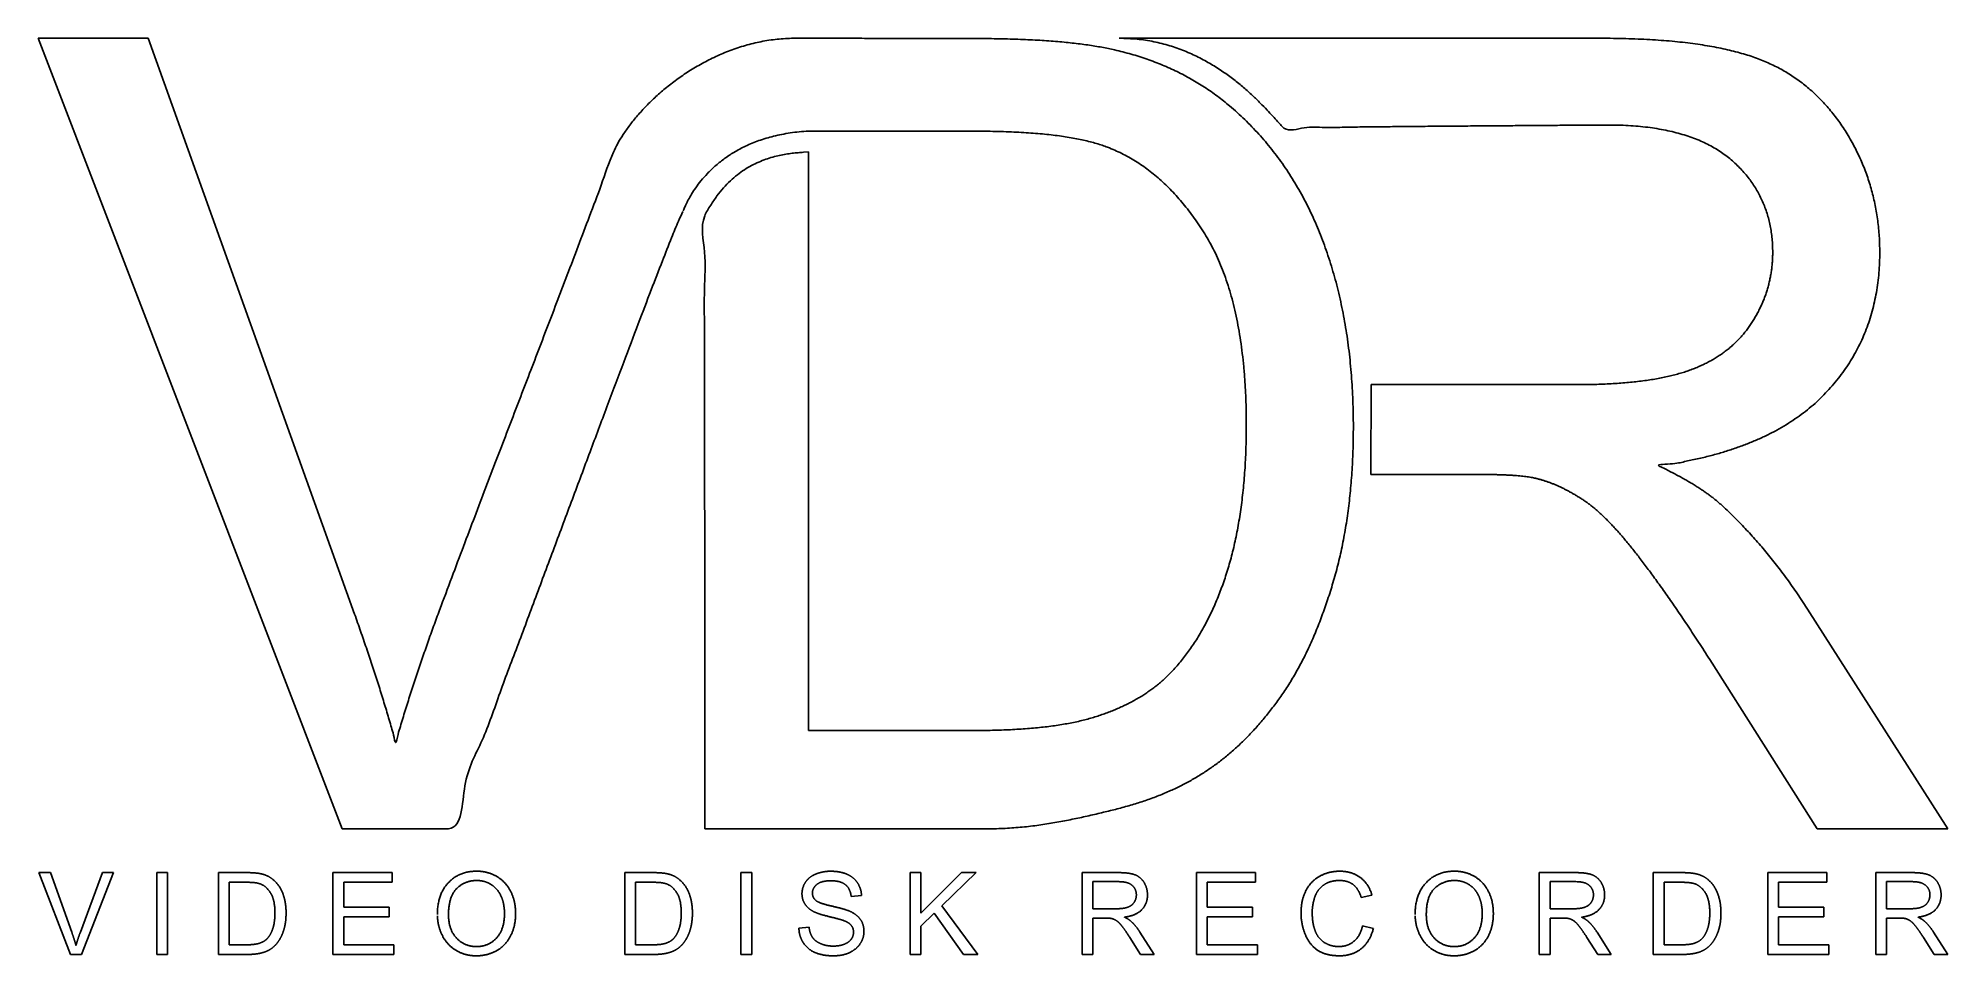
# Model space of a CAD drawing. Extents: x -3.35 to 2.65, y -0.73 to 2.15.
import ezdxf

# ---------------------------------------------------------------- set-up
doc = ezdxf.new("R2010")
doc.units = 0
doc.layers.get('0').update_dxf_attribs({"linetype": 'CONTINUOUS'})

msp = doc.modelspace()

# ---------------------------------------------------------------- linework, layer by layer
at = {"color": 0}
for p, q in [((-2.3912, -0.3346), (-3.3465, 2.15)), ((-3.3465, 2.15), (-3.001, 2.15)), ((-3.001, 2.15), (-2.3522, 0.3399)), ((0.0511, 2.15), (1.5631, 2.15)), ((-0.9415, 1.7917), (-0.9259, 1.7928)), ((-0.9259, 1.7928), (-0.9259, -0.0255)), ((0.8411, 0.7791), (0.8421, 1.0616)), ((0.8421, 1.0616), (1.4976, 1.0616)), ((1.1744, 0.7791), (0.8411, 0.7791)), ((1.19, 0.7791), (1.1744, 0.7791)), ((2.1982, 0.3799), (2.2141, 0.3555)), ((2.2141, 0.3555), (2.6548, -0.3346)), ((2.2443, -0.3346), (1.9064, 0.1976)), ((-0.9259, -0.0255), (-0.3995, -0.0255)), ((-2.3703, -0.3346), (-2.3912, -0.3346)), ((-0.3621, -0.3346), (-1.2519, -0.3346)), ((-0.3345, -0.3343), (-0.3621, -0.3346)), ((2.6548, -0.3346), (2.2443, -0.3346)), ((-3.2453, -0.7293), (-3.3449, -0.4723)), ((-3.3449, -0.4723), (-3.308, -0.4723)), ((-3.308, -0.4723), (-3.2412, -0.659)), ((-3.2139, -0.659), (-3.1445, -0.4723)), ((-3.1098, -0.4723), (-3.2104, -0.7293)), ((-3.1445, -0.4723), (-3.1098, -0.4723)), ((-2.9737, -0.7293), (-2.9737, -0.4723)), ((-2.9737, -0.4723), (-2.9397, -0.4723)), ((-2.9397, -0.4723), (-2.9397, -0.7293)), ((-2.7799, -0.7293), (-2.7799, -0.4723)), ((-2.7799, -0.4723), (-2.6914, -0.4723)), ((-2.4201, -0.7293), (-2.4201, -0.4723)), ((-2.4201, -0.4723), (-2.2343, -0.4723)), ((-2.2343, -0.4723), (-2.2343, -0.5026)), ((-1.503, -0.7293), (-1.503, -0.4723)), ((-1.503, -0.4723), (-1.4145, -0.4723)), ((-1.1381, -0.7293), (-1.1381, -0.4723)), ((-1.1381, -0.4723), (-1.1041, -0.4723)), ((-1.1041, -0.4723), (-1.1041, -0.7293)), ((-0.6065, -0.7293), (-0.6065, -0.4723)), ((-0.6065, -0.4723), (-0.5725, -0.4723)), ((-0.5725, -0.4723), (-0.5725, -0.5998)), ((-0.5725, -0.5998), (-0.4448, -0.4723)), ((-0.3987, -0.4723), (-0.5066, -0.5764)), ((-0.4448, -0.4723), (-0.3987, -0.4723)), ((-0.0657, -0.7293), (-0.0657, -0.4723)), ((-0.0657, -0.4723), (0.0482, -0.4723)), ((0.2935, -0.7293), (0.2935, -0.4723)), ((0.2935, -0.4723), (0.4793, -0.4723)), ((0.4793, -0.4723), (0.4793, -0.5026)), ((1.3708, -0.7293), (1.3708, -0.4723)), ((1.3708, -0.4723), (1.4847, -0.4723)), ((1.7293, -0.7293), (1.7293, -0.4723)), ((1.7293, -0.4723), (1.8178, -0.4723)), ((2.0891, -0.7293), (2.0891, -0.4723)), ((2.0891, -0.4723), (2.2749, -0.4723)), ((2.2749, -0.4723), (2.2749, -0.5026)), ((2.4282, -0.7293), (2.4282, -0.4723)), ((2.4282, -0.4723), (2.5422, -0.4723)), ((-2.6919, -0.5026), (-2.7459, -0.5026)), ((-2.7459, -0.5026), (-2.7459, -0.699)), ((-2.6882, -0.5027), (-2.6919, -0.5026)), ((-2.2343, -0.5026), (-2.3862, -0.5026)), ((-2.3862, -0.5026), (-2.3862, -0.5813)), ((-1.4149, -0.5026), (-1.469, -0.5026)), ((-1.469, -0.5026), (-1.469, -0.699)), ((-1.4112, -0.5027), (-1.4149, -0.5026)), ((0.0496, -0.5007), (-0.0317, -0.5007)), ((-0.0317, -0.5007), (-0.0317, -0.5858)), ((0.0531, -0.5008), (0.0496, -0.5007)), ((0.4793, -0.5026), (0.3275, -0.5026)), ((0.3275, -0.5026), (0.3275, -0.5813)), ((0.8437, -0.5384), (0.8451, -0.5428)), ((1.4861, -0.5007), (1.4048, -0.5007)), ((1.4048, -0.5007), (1.4048, -0.5858)), ((1.4896, -0.5008), (1.4861, -0.5007)), ((1.8174, -0.5026), (1.7633, -0.5026)), ((1.7633, -0.5026), (1.7633, -0.699)), ((1.8211, -0.5027), (1.8174, -0.5026)), ((2.2749, -0.5026), (2.1231, -0.5026)), ((2.1231, -0.5026), (2.1231, -0.5813)), ((2.5435, -0.5007), (2.4622, -0.5007)), ((2.4622, -0.5007), (2.4622, -0.5858)), ((2.5471, -0.5008), (2.5435, -0.5007)), ((-2.3862, -0.5813), (-2.2439, -0.5813)), ((-2.2439, -0.5813), (-2.2439, -0.6115)), ((-0.759, -0.5447), (-0.7916, -0.5472)), ((-0.7592, -0.5419), (-0.759, -0.5447)), ((-0.5304, -0.5992), (-0.5725, -0.6403)), ((-0.4389, -0.7293), (-0.5304, -0.5992)), ((-0.5066, -0.5764), (-0.394, -0.7293)), ((-0.0317, -0.5858), (0.0414, -0.5858)), ((0.3275, -0.5813), (0.4697, -0.5813)), ((0.4697, -0.5813), (0.4697, -0.6115)), ((0.8451, -0.5428), (0.8116, -0.5507)), ((1.4048, -0.5858), (1.4779, -0.5858)), ((2.1231, -0.5813), (2.2653, -0.5813)), ((2.2653, -0.5813), (2.2653, -0.6115)), ((2.4622, -0.5858), (2.5353, -0.5858)), ((-3.2149, -0.6617), (-3.2139, -0.659)), ((-2.2439, -0.6115), (-2.3862, -0.6115)), ((-2.3862, -0.6115), (-2.3862, -0.699)), ((-0.9559, -0.6468), (-0.9238, -0.6439)), ((-0.5725, -0.6403), (-0.5725, -0.7293)), ((0.0077, -0.6152), (-0.0317, -0.6152)), ((-0.0317, -0.6152), (-0.0317, -0.7293)), ((0.0093, -0.6152), (0.0077, -0.6152)), ((0.1144, -0.6568), (0.1161, -0.6594)), ((0.1161, -0.6594), (0.1608, -0.7293)), ((0.4697, -0.6115), (0.3275, -0.6115)), ((0.3275, -0.6115), (0.3275, -0.699)), ((0.8154, -0.6392), (0.8495, -0.6478)), ((1.4442, -0.6152), (1.4048, -0.6152)), ((1.4048, -0.6152), (1.4048, -0.7293)), ((1.4458, -0.6152), (1.4442, -0.6152)), ((1.5509, -0.6568), (1.5526, -0.6594)), ((1.5526, -0.6594), (1.5973, -0.7293)), ((2.2653, -0.6115), (2.1231, -0.6115)), ((2.1231, -0.6115), (2.1231, -0.699)), ((2.5016, -0.6152), (2.4622, -0.6152)), ((2.4622, -0.6152), (2.4622, -0.7293)), ((2.5033, -0.6152), (2.5016, -0.6152)), ((2.6083, -0.6568), (2.61, -0.6594)), ((2.61, -0.6594), (2.6547, -0.7293)), ((-2.7459, -0.699), (-2.6911, -0.699)), ((-2.3862, -0.699), (-2.2283, -0.699)), ((-2.2283, -0.699), (-2.2283, -0.7293)), ((-1.469, -0.699), (-1.4141, -0.699)), ((0.118, -0.7293), (0.084, -0.6758)), ((0.3275, -0.699), (0.4853, -0.699)), ((0.4853, -0.699), (0.4853, -0.7293)), ((1.5545, -0.7293), (1.5205, -0.6758)), ((1.7633, -0.699), (1.8182, -0.699)), ((2.1231, -0.699), (2.2809, -0.699)), ((2.2809, -0.699), (2.2809, -0.7293)), ((2.6119, -0.7293), (2.5779, -0.6758)), ((-3.2104, -0.7293), (-3.2453, -0.7293)), ((-2.9397, -0.7293), (-2.9737, -0.7293)), ((-2.6872, -0.7293), (-2.7799, -0.7293)), ((-2.6843, -0.7293), (-2.6872, -0.7293)), ((-2.2283, -0.7293), (-2.4201, -0.7293)), ((-1.4102, -0.7293), (-1.503, -0.7293)), ((-1.4073, -0.7293), (-1.4102, -0.7293)), ((-1.1041, -0.7293), (-1.1381, -0.7293)), ((-0.5725, -0.7293), (-0.6065, -0.7293)), ((-0.394, -0.7293), (-0.4389, -0.7293)), ((-0.0317, -0.7293), (-0.0657, -0.7293)), ((0.1608, -0.7293), (0.118, -0.7293)), ((0.4853, -0.7293), (0.2935, -0.7293)), ((1.4048, -0.7293), (1.3708, -0.7293)), ((1.5973, -0.7293), (1.5545, -0.7293)), ((1.8221, -0.7293), (1.7293, -0.7293)), ((1.825, -0.7293), (1.8221, -0.7293)), ((2.2809, -0.7293), (2.0891, -0.7293)), ((2.4622, -0.7293), (2.4282, -0.7293)), ((2.6547, -0.7293), (2.6119, -0.7293))]:
    msp.add_line(p, q, dxfattribs=at)
for points in [[(-2.3522, 0.3399), (-2.3426, 0.3131), (-2.3333, 0.2864), (-2.3241, 0.26), (-2.3151, 0.2338), (-2.3063, 0.2079), (-2.2978, 0.1821), (-2.2894, 0.1565), (-2.2812, 0.1312), (-2.2732, 0.106), (-2.2654, 0.0811), (-2.2579, 0.0564), (-2.2505, 0.032), (-2.2433, 0.0077), (-2.2363, -0.0163), (-2.2296, -0.0401), (-2.223, -0.0637), (-2.2157, -0.0385), (-2.2083, -0.0133), (-2.2007, 0.0119), (-2.193, 0.0371), (-2.1852, 0.0622), (-2.1772, 0.0874), (-2.1691, 0.1126), (-2.1608, 0.1378), (-2.1524, 0.1631), (-2.1439, 0.1883), (-2.1352, 0.2135), (-2.1264, 0.2388), (-2.1175, 0.264), (-2.1084, 0.2893), (-2.0992, 0.3146), (-2.0898, 0.3399), (-2.0513, 0.443), (-2.0144, 0.5412), (-1.9789, 0.6351), (-1.9446, 0.7255), (-1.9111, 0.813), (-1.8784, 0.8984), (-1.8462, 0.9824), (-1.8141, 1.0657), (-1.7821, 1.149), (-1.7499, 1.2331), (-1.7172, 1.3185), (-1.6838, 1.406), (-1.6495, 1.4964), (-1.614, 1.5904), (-1.5771, 1.6885), (-1.5387, 1.7917), (-1.5253, 1.8188), (-1.5082, 1.8472), (-1.4874, 1.8767), (-1.4632, 1.9067), (-1.4357, 1.9368), (-1.4051, 1.9665), (-1.3715, 1.9955), (-1.3352, 2.0233), (-1.2963, 2.0494), (-1.2549, 2.0735), (-1.2114, 2.095), (-1.1657, 2.1137), (-1.1181, 2.1289), (-1.0688, 2.1403), (-1.018, 2.1475), (-0.9657, 2.15), (-0.9259, 2.15), (-0.888, 2.15), (-0.8516, 2.1499), (-0.8166, 2.1499), (-0.7826, 2.1498), (-0.7494, 2.1497), (-0.7167, 2.1496), (-0.6843, 2.1495), (-0.6519, 2.1494), (-0.6192, 2.1493), (-0.586, 2.1492), (-0.552, 2.1491), (-0.517, 2.1491), (-0.4806, 2.149), (-0.4427, 2.149), (-0.4029, 2.149), (-0.3675, 2.1489), (-0.3331, 2.1485), (-0.2998, 2.1478), (-0.2676, 2.1468), (-0.2364, 2.1455), (-0.2063, 2.1439), (-0.1773, 2.1421), (-0.1493, 2.14), (-0.1224, 2.1376), (-0.0966, 2.1349), (-0.0718, 2.132), (-0.048, 2.1288), (-0.0254, 2.1253), (-0.0038, 2.1216), (0.0168, 2.1176), (0.0363, 2.1134), (0.0625, 2.107), (0.0882, 2.1), (0.1135, 2.0924), (0.1383, 2.0841), (0.1626, 2.0753), (0.1864, 2.0658), (0.2097, 2.0557), (0.2326, 2.045), (0.2549, 2.0337), (0.2768, 2.0217), (0.2982, 2.0092), (0.3191, 1.996), (0.3395, 1.9822), (0.3595, 1.9678), (0.3789, 1.9528), (0.3979, 1.9372), (0.4219, 1.9162), (0.4451, 1.8944), (0.4675, 1.872), (0.4892, 1.8489), (0.5101, 1.8251), (0.5302, 1.8005), (0.5496, 1.7753), (0.5683, 1.7493), (0.5861, 1.7226), (0.6032, 1.6953), (0.6195, 1.6671), (0.6351, 1.6383), (0.6499, 1.6088), (0.6639, 1.5785), (0.6771, 1.5475), (0.6895, 1.5158), (0.7013, 1.4835), (0.7123, 1.4505), (0.7226, 1.417), (0.7321, 1.383), (0.7408, 1.3484), (0.7487, 1.3132), (0.7559, 1.2774), (0.7624, 1.2411), (0.768, 1.2041), (0.773, 1.1667), (0.7771, 1.1286), (0.7805, 1.09), (0.7832, 1.0508), (0.7851, 1.011), (0.7862, 0.9706), (0.7866, 0.9297), (0.7863, 0.8949), (0.7855, 0.8605), (0.7843, 0.8267), (0.7825, 0.7933), (0.7801, 0.7605), (0.7773, 0.7281), (0.774, 0.6963), (0.7701, 0.6649), (0.7657, 0.6341), (0.7609, 0.6037), (0.7554, 0.5738), (0.7495, 0.5445), (0.743, 0.5156), (0.7361, 0.4872), (0.7286, 0.4594), (0.7205, 0.432), (0.7122, 0.4051), (0.7036, 0.3789), (0.6947, 0.3532), (0.6855, 0.3281), (0.6761, 0.3036), (0.6663, 0.2797), (0.6563, 0.2563), (0.6459, 0.2336), (0.6353, 0.2114), (0.6243, 0.1898), (0.6131, 0.1688), (0.6015, 0.1484), (0.5897, 0.1286), (0.5776, 0.1093), (0.5651, 0.0907), (0.5523, 0.0726), (0.5395, 0.0551), (0.5264, 0.038), (0.5132, 0.0215), (0.4999, 0.0054), (0.4864, -0.0103), (0.4728, -0.0254), (0.459, -0.0401), (0.4451, -0.0543), (0.431, -0.068), (0.4167, -0.0813), (0.4023, -0.0941), (0.3877, -0.1063), (0.373, -0.1181), (0.3581, -0.1295), (0.3431, -0.1403), (0.3279, -0.1507), (0.3125, -0.1607), (0.2967, -0.1705), (0.2805, -0.18), (0.264, -0.1891), (0.247, -0.198), (0.2296, -0.2065), (0.2118, -0.2147), (0.1936, -0.2226), (0.1751, -0.2302), (0.1561, -0.2375), (0.1367, -0.2445), (0.1169, -0.2511), (0.0968, -0.2575), (0.0762, -0.2635), (0.0553, -0.2693), (0.034, -0.2747), (0.0121, -0.28), (-0.0101, -0.2854), (-0.0327, -0.2907), (-0.0557, -0.2959), (-0.0791, -0.3011), (-0.1029, -0.306), (-0.127, -0.3108), (-0.1516, -0.3152), (-0.1765, -0.3194), (-0.2019, -0.3231), (-0.2276, -0.3264), (-0.2537, -0.3292), (-0.2803, -0.3315), (-0.3072, -0.3332), (-0.3345, -0.3343)], [(1.4976, 1.0616), (1.5251, 1.0617), (1.5519, 1.0623), (1.5779, 1.0632), (1.6032, 1.0645), (1.6277, 1.0661), (1.6515, 1.0681), (1.6745, 1.0705), (1.6968, 1.0732), (1.7183, 1.0763), (1.739, 1.0798), (1.759, 1.0836), (1.7782, 1.0878), (1.7966, 1.0923), (1.8143, 1.0972), (1.8311, 1.1024), (1.8473, 1.1081), (1.8628, 1.1141), (1.8779, 1.1206), (1.8925, 1.1275), (1.9067, 1.1348), (1.9203, 1.1425), (1.9335, 1.1507), (1.9462, 1.1593), (1.9584, 1.1684), (1.9701, 1.1778), (1.9814, 1.1877), (1.9922, 1.1981), (2.0025, 1.2088), (2.0123, 1.22), (2.0217, 1.2316), (2.0306, 1.2437), (2.039, 1.2562), (2.0469, 1.2689), (2.0543, 1.2818), (2.0612, 1.2949), (2.0676, 1.3081), (2.0735, 1.3214), (2.0789, 1.3348), (2.0837, 1.3484), (2.0881, 1.3622), (2.0919, 1.376), (2.0952, 1.39), (2.098, 1.4042), (2.1003, 1.4185), (2.1021, 1.433), (2.1034, 1.4476), (2.1042, 1.4623), (2.1044, 1.4772), (2.1039, 1.4988), (2.1025, 1.5199), (2.1, 1.5405), (2.0965, 1.5607), (2.0921, 1.5804), (2.0866, 1.5995), (2.0802, 1.6182), (2.0728, 1.6364), (2.0644, 1.6542), (2.055, 1.6714), (2.0446, 1.6882), (2.0332, 1.7045), (2.0208, 1.7203), (2.0074, 1.7356), (1.993, 1.7504), (1.9776, 1.7648), (1.9611, 1.7784), (1.9436, 1.7912), (1.9248, 1.8032), (1.905, 1.8142), (1.8839, 1.8244), (1.8617, 1.8338), (1.8384, 1.8422), (1.8139, 1.8497), (1.7882, 1.8564), (1.7614, 1.8621), (1.7335, 1.867), (1.7044, 1.8709), (1.6741, 1.8739), (1.6426, 1.876), (1.61, 1.8771), (1.5763, 1.8773), (1.514, 1.8768), (1.4516, 1.8764), (1.3892, 1.8759), (1.3267, 1.8755), (1.2641, 1.875), (1.2014, 1.8746), (1.1386, 1.8741), (1.0757, 1.8736), (1.0127, 1.8731), (0.9496, 1.8725), (0.8864, 1.8719), (0.8231, 1.8712), (0.7597, 1.8704), (0.6961, 1.8696), (0.6324, 1.8687), (0.5686, 1.8677), (0.5602, 1.8758), (0.5485, 1.8884), (0.5336, 1.9048), (0.5154, 1.9243), (0.4941, 1.9463), (0.4696, 1.9701), (0.4419, 1.9948), (0.411, 2.02), (0.3769, 2.0447), (0.3397, 2.0685), (0.2994, 2.0905), (0.2559, 2.1101), (0.2094, 2.1265), (0.1597, 2.1391), (0.1069, 2.1471), (0.0511, 2.15)], [(1.5631, 2.15), (1.6037, 2.1497), (1.6431, 2.1489), (1.6812, 2.1476), (1.7181, 2.1458), (1.7537, 2.1434), (1.7882, 2.1406), (1.8213, 2.1372), (1.8533, 2.1333), (1.884, 2.1288), (1.9135, 2.1239), (1.9417, 2.1184), (1.9687, 2.1124), (1.9944, 2.1059), (2.0189, 2.0989), (2.0422, 2.0914), (2.0642, 2.0834), (2.0854, 2.0747), (2.106, 2.0652), (2.1261, 2.055), (2.1456, 2.0439), (2.1646, 2.032), (2.1831, 2.0194), (2.201, 2.0059), (2.2184, 1.9917), (2.2353, 1.9767), (2.2517, 1.9608), (2.2675, 1.9442), (2.2828, 1.9268), (2.2975, 1.9086), (2.3118, 1.8896), (2.3255, 1.8698), (2.3387, 1.8492), (2.3511, 1.8279), (2.3626, 1.8064), (2.3734, 1.7847), (2.3834, 1.7626), (2.3926, 1.7403), (2.401, 1.7177), (2.4086, 1.6949), (2.4154, 1.6718), (2.4213, 1.6484), (2.4265, 1.6248), (2.4309, 1.6008), (2.4345, 1.5766), (2.4373, 1.5522), (2.4392, 1.5275), (2.4404, 1.5025), (2.4408, 1.4772), (2.4402, 1.4447), (2.4382, 1.4128), (2.4349, 1.3816), (2.4303, 1.3511), (2.4243, 1.3212), (2.417, 1.292), (2.4084, 1.2634), (2.3985, 1.2355), (2.3872, 1.2082), (2.3746, 1.1816), (2.3607, 1.1556), (2.3454, 1.1302), (2.3288, 1.1055), (2.3108, 1.0814), (2.2915, 1.058), (2.2709, 1.0352), (2.249, 1.0132), (2.2256, 0.9922), (2.2008, 0.9723), (2.1745, 0.9534), (2.1467, 0.9355), (2.1176, 0.9186), (2.0869, 0.9027), (2.0548, 0.8879), (2.0213, 0.8741), (1.9863, 0.8613), (1.9499, 0.8496), (1.9121, 0.8388), (1.8728, 0.8291), (1.832, 0.8204), (1.7898, 0.8128), (1.7462, 0.8061), (1.7622, 0.7984), (1.7777, 0.7906), (1.7927, 0.7829), (1.8073, 0.7752), (1.8213, 0.7675), (1.8348, 0.7598), (1.8479, 0.7522), (1.8604, 0.7445), (1.8725, 0.7368), (1.884, 0.7292), (1.8951, 0.7215), (1.9057, 0.7139), (1.9158, 0.7062), (1.9254, 0.6986), (1.9345, 0.6909), (1.9431, 0.6833), (1.961, 0.6667), (1.9787, 0.6495), (1.9963, 0.6319), (2.0139, 0.6138), (2.0313, 0.5951), (2.0486, 0.576), (2.0657, 0.5563), (2.0828, 0.5361), (2.0997, 0.5154), (2.1165, 0.4941), (2.1331, 0.4723), (2.1496, 0.45), (2.166, 0.4272), (2.1822, 0.4038), (2.1982, 0.3799)], [(-0.3995, -0.0255), (-0.3694, -0.0254), (-0.3401, -0.0248), (-0.3117, -0.024), (-0.2841, -0.0227), (-0.2573, -0.0211), (-0.2313, -0.0192), (-0.2061, -0.0169), (-0.1817, -0.0143), (-0.1582, -0.0113), (-0.1355, -0.0079), (-0.1136, -0.0042), (-0.0925, -0.0001), (-0.0723, 0.0043), (-0.0529, 0.0091), (-0.0343, 0.0143), (-0.0166, 0.0198), (0.0006, 0.0257), (0.0172, 0.0318), (0.0334, 0.0382), (0.0492, 0.0449), (0.0646, 0.0519), (0.0795, 0.0591), (0.0939, 0.0667), (0.1079, 0.0746), (0.1215, 0.0827), (0.1347, 0.0911), (0.1474, 0.0998), (0.1597, 0.1089), (0.1715, 0.1181), (0.1829, 0.1277), (0.1939, 0.1376), (0.2045, 0.1478), (0.2188, 0.1626), (0.2327, 0.178), (0.2462, 0.194), (0.2594, 0.2107), (0.2721, 0.228), (0.2844, 0.2459), (0.2963, 0.2645), (0.3078, 0.2837), (0.3189, 0.3035), (0.3296, 0.3239), (0.3399, 0.345), (0.3498, 0.3667), (0.3593, 0.389), (0.3683, 0.4119), (0.377, 0.4354), (0.3853, 0.4595), (0.3931, 0.4844), (0.4004, 0.5099), (0.4073, 0.536), (0.4136, 0.5628), (0.4194, 0.5902), (0.4247, 0.6183), (0.4296, 0.647), (0.4339, 0.6763), (0.4377, 0.7063), (0.441, 0.737), (0.4438, 0.7683), (0.4461, 0.8003), (0.4479, 0.8329), (0.4491, 0.8662), (0.4499, 0.9002), (0.4502, 0.9349), (0.4497, 0.9825), (0.4482, 1.0287), (0.4457, 1.0736), (0.4422, 1.117), (0.4377, 1.159), (0.4323, 1.1997), (0.4258, 1.2389), (0.4184, 1.2767), (0.4099, 1.3131), (0.4005, 1.3482), (0.3901, 1.3818), (0.3787, 1.4141), (0.3663, 1.4449), (0.353, 1.4743), (0.3386, 1.5024), (0.3233, 1.529), (0.3071, 1.5545), (0.2906, 1.5789), (0.2736, 1.6023), (0.2562, 1.6245), (0.2384, 1.6457), (0.2202, 1.6658), (0.2015, 1.6848), (0.1824, 1.7027), (0.1629, 1.7195), (0.143, 1.7353), (0.1226, 1.75), (0.1019, 1.7636), (0.0806, 1.7762), (0.059, 1.7877), (0.0369, 1.7981), (0.0144, 1.8074), (-0.0025, 1.8136), (-0.0208, 1.8193), (-0.0403, 1.8247), (-0.0611, 1.8296), (-0.0831, 1.8342), (-0.1064, 1.8383), (-0.1309, 1.8421), (-0.1567, 1.8454), (-0.1837, 1.8484), (-0.212, 1.8509), (-0.2415, 1.8531), (-0.2722, 1.8548), (-0.3042, 1.8562), (-0.3374, 1.8572), (-0.3718, 1.8578), (-0.4075, 1.858), (-0.4399, 1.858), (-0.4723, 1.858), (-0.5047, 1.858), (-0.5371, 1.858), (-0.5695, 1.858), (-0.6019, 1.858), (-0.6343, 1.858), (-0.6667, 1.858), (-0.6991, 1.858), (-0.7315, 1.858), (-0.7639, 1.858), (-0.7963, 1.858), (-0.8287, 1.858), (-0.8611, 1.858), (-0.8935, 1.858), (-0.9259, 1.858), (-0.9834, 1.8523), (-1.0353, 1.8421), (-1.0819, 1.8281), (-1.1233, 1.811), (-1.16, 1.7914), (-1.192, 1.77), (-1.2198, 1.7475), (-1.2435, 1.7246), (-1.2635, 1.7019), (-1.28, 1.6801), (-1.2932, 1.6598), (-1.3035, 1.6418), (-1.3111, 1.6267), (-1.3163, 1.6151), (-1.3193, 1.6079)], [(-1.2519, -0.3346), (-1.2515, -0.2202), (-1.2513, -0.1034), (-1.2512, 0.0155), (-1.2512, 0.1361), (-1.2513, 0.258), (-1.2515, 0.381), (-1.2517, 0.5046), (-1.2519, 0.6286), (-1.2522, 0.7526), (-1.2524, 0.8763), (-1.2526, 0.9992), (-1.2527, 1.1212), (-1.2527, 1.2417), (-1.2526, 1.3606), (-1.2524, 1.4774), (-1.2519, 1.5919), (-1.2331, 1.6251), (-1.2133, 1.6542), (-1.1926, 1.6797), (-1.1711, 1.7018), (-1.1492, 1.7206), (-1.1269, 1.7366), (-1.1045, 1.7499), (-1.0821, 1.7607), (-1.0599, 1.7695), (-1.0381, 1.7764), (-1.0169, 1.7816), (-0.9964, 1.7855), (-0.9769, 1.7883), (-0.9585, 1.7903), (-0.9415, 1.7917)], [(-1.3204, 1.6055), (-1.3342, 1.5755), (-1.3559, 1.523), (-1.3847, 1.4501), (-1.4199, 1.3593), (-1.4606, 1.2525), (-1.5062, 1.1321), (-1.5559, 1.0003), (-1.6087, 0.8593), (-1.6641, 0.7113), (-1.7212, 0.5585), (-1.7792, 0.4031), (-1.8375, 0.2474), (-1.8951, 0.0935), (-1.9513, -0.0562), (-2.0054, -0.1997), (-2.0565, -0.3346), (-2.0775, -0.3346), (-2.0984, -0.3346), (-2.1193, -0.3346), (-2.1402, -0.3346), (-2.1611, -0.3346), (-2.182, -0.3346), (-2.203, -0.3346), (-2.2239, -0.3346), (-2.2448, -0.3346), (-2.2657, -0.3346), (-2.2866, -0.3346), (-2.3075, -0.3346), (-2.3285, -0.3346), (-2.3494, -0.3346), (-2.3703, -0.3346)], [(1.9064, 0.1976), (1.8889, 0.225), (1.8717, 0.2515), (1.8549, 0.2772), (1.8385, 0.3021), (1.8224, 0.3262), (1.8066, 0.3494), (1.7912, 0.3719), (1.7762, 0.3935), (1.7616, 0.4142), (1.7474, 0.4342), (1.7335, 0.4533), (1.7201, 0.4717), (1.707, 0.4892), (1.6944, 0.5059), (1.6822, 0.5218), (1.6704, 0.5369), (1.6589, 0.5513), (1.6476, 0.5652), (1.6364, 0.5785), (1.6254, 0.5913), (1.6146, 0.6036), (1.6039, 0.6153), (1.5933, 0.6264), (1.5829, 0.637), (1.5727, 0.6471), (1.5626, 0.6565), (1.5526, 0.6655), (1.5428, 0.6738), (1.5332, 0.6816), (1.5237, 0.6889), (1.5143, 0.6955), (1.5051, 0.7016), (1.4959, 0.7074), (1.4868, 0.713), (1.4776, 0.7184), (1.4684, 0.7236), (1.4592, 0.7286), (1.45, 0.7333), (1.4408, 0.7378), (1.4315, 0.7421), (1.4222, 0.7462), (1.4129, 0.75), (1.4036, 0.7535), (1.3942, 0.7569), (1.3848, 0.7599), (1.3754, 0.7628), (1.3659, 0.7653), (1.3564, 0.7676), (1.3492, 0.7692), (1.3414, 0.7706), (1.3331, 0.7718), (1.3242, 0.773), (1.3148, 0.7741), (1.3048, 0.775), (1.2943, 0.7758), (1.2832, 0.7766), (1.2715, 0.7772), (1.2593, 0.7777), (1.2466, 0.7782), (1.2333, 0.7785), (1.2194, 0.7788), (1.205, 0.779), (1.19, 0.7791)], [(-2.6914, -0.4723), (-2.6877, -0.4723), (-2.6841, -0.4724), (-2.6807, -0.4724), (-2.6773, -0.4725), (-2.6741, -0.4727), (-2.6709, -0.4728), (-2.6679, -0.473), (-2.665, -0.4732), (-2.6622, -0.4735), (-2.6595, -0.4738), (-2.6569, -0.4741), (-2.6544, -0.4744), (-2.6521, -0.4748), (-2.6498, -0.4751), (-2.6477, -0.4756), (-2.6456, -0.476), (-2.6429, -0.4767), (-2.6402, -0.4774), (-2.6376, -0.4782), (-2.635, -0.479), (-2.6325, -0.48), (-2.63, -0.481), (-2.6276, -0.482), (-2.6252, -0.4831), (-2.6228, -0.4843), (-2.6206, -0.4856), (-2.6183, -0.4869), (-2.6161, -0.4882), (-2.614, -0.4897), (-2.6119, -0.4912), (-2.6099, -0.4928), (-2.6079, -0.4944), (-2.6054, -0.4966), (-2.603, -0.4988), (-2.6007, -0.5012), (-2.5984, -0.5036), (-2.5962, -0.5061), (-2.5941, -0.5086), (-2.5921, -0.5113), (-2.5902, -0.514), (-2.5883, -0.5167), (-2.5865, -0.5196), (-2.5848, -0.5225), (-2.5832, -0.5255), (-2.5817, -0.5286), (-2.5802, -0.5318), (-2.5788, -0.535), (-2.5775, -0.5383), (-2.5763, -0.5417), (-2.5752, -0.5451), (-2.5741, -0.5486), (-2.5731, -0.5522), (-2.5722, -0.5558), (-2.5714, -0.5594), (-2.5706, -0.5632), (-2.5699, -0.567), (-2.5693, -0.5708), (-2.5688, -0.5747), (-2.5684, -0.5787), (-2.5681, -0.5827), (-2.5678, -0.5868), (-2.5676, -0.5909), (-2.5675, -0.5951), (-2.5674, -0.5994), (-2.5674, -0.603), (-2.5675, -0.6066), (-2.5677, -0.6101), (-2.5679, -0.6136), (-2.5681, -0.617), (-2.5684, -0.6204), (-2.5687, -0.6237), (-2.5691, -0.627), (-2.5696, -0.6302), (-2.5701, -0.6334), (-2.5707, -0.6365), (-2.5713, -0.6396), (-2.572, -0.6426), (-2.5727, -0.6455), (-2.5735, -0.6484), (-2.5743, -0.6513), (-2.5752, -0.6541), (-2.5761, -0.6568), (-2.577, -0.6595), (-2.5779, -0.6621), (-2.5789, -0.6647), (-2.58, -0.6672), (-2.581, -0.6696), (-2.5821, -0.672), (-2.5832, -0.6743), (-2.5843, -0.6765), (-2.5855, -0.6787), (-2.5867, -0.6809), (-2.5879, -0.6829), (-2.5892, -0.6849), (-2.5905, -0.6869), (-2.5918, -0.6888), (-2.5932, -0.6906), (-2.5945, -0.6924), (-2.5959, -0.6941), (-2.5973, -0.6958), (-2.5987, -0.6974), (-2.6001, -0.699), (-2.6016, -0.7005), (-2.603, -0.702), (-2.6045, -0.7034), (-2.606, -0.7048), (-2.6075, -0.7061), (-2.609, -0.7074), (-2.6105, -0.7086), (-2.6121, -0.7098), (-2.6136, -0.711), (-2.6152, -0.712), (-2.6168, -0.7131), (-2.6185, -0.7141), (-2.6202, -0.7151), (-2.6219, -0.7161), (-2.6237, -0.717), (-2.6255, -0.7179), (-2.6273, -0.7187), (-2.6292, -0.7195), (-2.6312, -0.7203), (-2.6331, -0.7211), (-2.6352, -0.7218), (-2.6372, -0.7225), (-2.6393, -0.7232), (-2.6415, -0.7238), (-2.6437, -0.7244), (-2.6459, -0.725), (-2.6482, -0.7255), (-2.6505, -0.726), (-2.6528, -0.7265), (-2.6552, -0.7269), (-2.6577, -0.7273), (-2.6601, -0.7276), (-2.6627, -0.728), (-2.6652, -0.7283), (-2.6678, -0.7285), (-2.6705, -0.7287), (-2.6731, -0.7289), (-2.6759, -0.7291), (-2.6786, -0.7292), (-2.6814, -0.7293), (-2.6843, -0.7293)], [(-2.0919, -0.6041), (-2.0918, -0.5963), (-2.0914, -0.5886), (-2.0907, -0.5811), (-2.0898, -0.5739), (-2.0886, -0.5669), (-2.0871, -0.5601), (-2.0854, -0.5535), (-2.0834, -0.5471), (-2.0811, -0.5409), (-2.0785, -0.535), (-2.0757, -0.5293), (-2.0726, -0.5238), (-2.0693, -0.5185), (-2.0656, -0.5134), (-2.0617, -0.5086), (-2.0576, -0.504), (-2.0532, -0.4996), (-2.0487, -0.4955), (-2.044, -0.4917), (-2.0391, -0.4881), (-2.0341, -0.4849), (-2.029, -0.4819), (-2.0237, -0.4792), (-2.0182, -0.4768), (-2.0126, -0.4747), (-2.0068, -0.4728), (-2.0009, -0.4713), (-1.9948, -0.47), (-1.9885, -0.469), (-1.9821, -0.4683), (-1.9755, -0.4679), (-1.9688, -0.4678), (-1.9644, -0.4678), (-1.96, -0.468), (-1.9557, -0.4684), (-1.9515, -0.4688), (-1.9473, -0.4694), (-1.9431, -0.4701), (-1.939, -0.471), (-1.935, -0.472), (-1.931, -0.4731), (-1.9271, -0.4744), (-1.9232, -0.4758), (-1.9194, -0.4773), (-1.9156, -0.479), (-1.9119, -0.4808), (-1.9083, -0.4827), (-1.9047, -0.4848), (-1.9011, -0.4869), (-1.8977, -0.4892), (-1.8944, -0.4916), (-1.8912, -0.4941), (-1.8881, -0.4967), (-1.8852, -0.4994), (-1.8823, -0.5022), (-1.8795, -0.5051), (-1.8768, -0.5081), (-1.8743, -0.5113), (-1.8718, -0.5145), (-1.8694, -0.5178), (-1.8672, -0.5213), (-1.8651, -0.5248), (-1.863, -0.5284), (-1.8611, -0.5322), (-1.8593, -0.536), (-1.8576, -0.5399), (-1.856, -0.5439), (-1.8545, -0.5479), (-1.8532, -0.552), (-1.852, -0.5561), (-1.8509, -0.5604), (-1.8499, -0.5646), (-1.849, -0.569), (-1.8482, -0.5734), (-1.8476, -0.5779), (-1.8471, -0.5824), (-1.8467, -0.587), (-1.8464, -0.5916), (-1.8462, -0.5964), (-1.8461, -0.6012), (-1.8462, -0.606), (-1.8464, -0.6108), (-1.8467, -0.6155), (-1.8471, -0.6202), (-1.8477, -0.6248), (-1.8483, -0.6293), (-1.8491, -0.6338), (-1.8501, -0.6382), (-1.8511, -0.6426), (-1.8523, -0.6468), (-1.8536, -0.651), (-1.855, -0.6552), (-1.8565, -0.6593), (-1.8582, -0.6633), (-1.86, -0.6672), (-1.8619, -0.6711), (-1.8639, -0.6749), (-1.866, -0.6786), (-1.8683, -0.6822), (-1.8706, -0.6856), (-1.873, -0.6889), (-1.8756, -0.6921), (-1.8782, -0.6952), (-1.881, -0.6982), (-1.8838, -0.7011), (-1.8867, -0.7038), (-1.8898, -0.7065), (-1.893, -0.709), (-1.8962, -0.7114), (-1.8996, -0.7136), (-1.903, -0.7158), (-1.9066, -0.7179), (-1.9102, -0.7198), (-1.9139, -0.7216), (-1.9176, -0.7232), (-1.9214, -0.7248), (-1.9251, -0.7262), (-1.9289, -0.7275), (-1.9328, -0.7287), (-1.9367, -0.7298), (-1.9406, -0.7307), (-1.9445, -0.7315), (-1.9485, -0.7322), (-1.9526, -0.7327), (-1.9566, -0.7331), (-1.9607, -0.7335), (-1.9648, -0.7336), (-1.969, -0.7337), (-1.9735, -0.7336), (-1.978, -0.7334), (-1.9824, -0.7331), (-1.9867, -0.7326), (-1.991, -0.732), (-1.9952, -0.7312), (-1.9993, -0.7304), (-2.0034, -0.7293), (-2.0074, -0.7282), (-2.0114, -0.7269), (-2.0153, -0.7254), (-2.0191, -0.7239), (-2.0229, -0.7221), (-2.0266, -0.7203), (-2.0303, -0.7183), (-2.0339, -0.7162), (-2.0374, -0.7139), (-2.0408, -0.7116), (-2.0441, -0.7092), (-2.0473, -0.7066), (-2.0504, -0.704), (-2.0534, -0.7012), (-2.0563, -0.6984), (-2.059, -0.6954), (-2.0617, -0.6924), (-2.0642, -0.6893), (-2.0666, -0.686), (-2.069, -0.6827), (-2.0712, -0.6792), (-2.0733, -0.6757), (-2.0753, -0.672), (-2.0772, -0.6683), (-2.079, -0.6645), (-2.0807, -0.6607), (-2.0822, -0.6568), (-2.0836, -0.6529), (-2.085, -0.649), (-2.0862, -0.6451), (-2.0873, -0.6411), (-2.0883, -0.6371), (-2.0891, -0.6331), (-2.0899, -0.629), (-2.0905, -0.6249), (-2.091, -0.6208), (-2.0914, -0.6167), (-2.0917, -0.6125), (-2.0919, -0.6084)], [(-1.4145, -0.4723), (-1.4108, -0.4723), (-1.4072, -0.4724), (-1.4037, -0.4724), (-1.4004, -0.4725), (-1.3971, -0.4727), (-1.394, -0.4728), (-1.3909, -0.473), (-1.388, -0.4732), (-1.3852, -0.4735), (-1.3825, -0.4738), (-1.3799, -0.4741), (-1.3775, -0.4744), (-1.3751, -0.4748), (-1.3729, -0.4751), (-1.3707, -0.4756), (-1.3687, -0.476), (-1.3659, -0.4767), (-1.3633, -0.4774), (-1.3606, -0.4782), (-1.358, -0.479), (-1.3555, -0.48), (-1.353, -0.481), (-1.3506, -0.482), (-1.3482, -0.4831), (-1.3459, -0.4843), (-1.3436, -0.4856), (-1.3414, -0.4869), (-1.3392, -0.4882), (-1.3371, -0.4897), (-1.335, -0.4912), (-1.333, -0.4928), (-1.331, -0.4944), (-1.3285, -0.4966), (-1.3261, -0.4988), (-1.3237, -0.5012), (-1.3215, -0.5036), (-1.3193, -0.5061), (-1.3172, -0.5086), (-1.3152, -0.5113), (-1.3132, -0.514), (-1.3114, -0.5167), (-1.3096, -0.5196), (-1.3079, -0.5225), (-1.3062, -0.5255), (-1.3047, -0.5286), (-1.3032, -0.5318), (-1.3019, -0.535), (-1.3006, -0.5383), (-1.2993, -0.5417), (-1.2982, -0.5451), (-1.2971, -0.5486), (-1.2961, -0.5522), (-1.2952, -0.5558), (-1.2944, -0.5594), (-1.2936, -0.5632), (-1.293, -0.567), (-1.2924, -0.5708), (-1.2919, -0.5747), (-1.2914, -0.5787), (-1.2911, -0.5827), (-1.2908, -0.5868), (-1.2906, -0.5909), (-1.2905, -0.5951), (-1.2905, -0.5994), (-1.2905, -0.603), (-1.2906, -0.6066), (-1.2907, -0.6101), (-1.2909, -0.6136), (-1.2911, -0.617), (-1.2914, -0.6204), (-1.2918, -0.6237), (-1.2922, -0.627), (-1.2926, -0.6302), (-1.2931, -0.6334), (-1.2937, -0.6365), (-1.2943, -0.6396), (-1.295, -0.6426), (-1.2957, -0.6455), (-1.2965, -0.6484), (-1.2973, -0.6513), (-1.2982, -0.6541), (-1.2991, -0.6568), (-1.3, -0.6595), (-1.301, -0.6621), (-1.302, -0.6647), (-1.303, -0.6672), (-1.304, -0.6696), (-1.3051, -0.672), (-1.3062, -0.6743), (-1.3074, -0.6765), (-1.3085, -0.6787), (-1.3097, -0.6809), (-1.311, -0.6829), (-1.3122, -0.6849), (-1.3135, -0.6869), (-1.3149, -0.6888), (-1.3162, -0.6906), (-1.3176, -0.6924), (-1.3189, -0.6941), (-1.3203, -0.6958), (-1.3217, -0.6974), (-1.3232, -0.699), (-1.3246, -0.7005), (-1.3261, -0.702), (-1.3275, -0.7034), (-1.329, -0.7048), (-1.3305, -0.7061), (-1.332, -0.7074), (-1.3336, -0.7086), (-1.3351, -0.7098), (-1.3367, -0.711), (-1.3383, -0.712), (-1.3399, -0.7131), (-1.3415, -0.7141), (-1.3432, -0.7151), (-1.3449, -0.7161), (-1.3467, -0.717), (-1.3485, -0.7179), (-1.3504, -0.7187), (-1.3523, -0.7195), (-1.3542, -0.7203), (-1.3562, -0.7211), (-1.3582, -0.7218), (-1.3603, -0.7225), (-1.3624, -0.7232), (-1.3645, -0.7238), (-1.3667, -0.7244), (-1.3689, -0.725), (-1.3712, -0.7255), (-1.3735, -0.726), (-1.3759, -0.7265), (-1.3783, -0.7269), (-1.3807, -0.7273), (-1.3832, -0.7276), (-1.3857, -0.728), (-1.3883, -0.7283), (-1.3909, -0.7285), (-1.3935, -0.7287), (-1.3962, -0.7289), (-1.3989, -0.7291), (-1.4017, -0.7292), (-1.4045, -0.7293), (-1.4073, -0.7293)], [(-0.9238, -0.6439), (-0.9235, -0.6463), (-0.9232, -0.6487), (-0.9228, -0.6509), (-0.9223, -0.6532), (-0.9218, -0.6553), (-0.9213, -0.6574), (-0.9207, -0.6595), (-0.9201, -0.6615), (-0.9194, -0.6634), (-0.9186, -0.6653), (-0.9179, -0.6672), (-0.917, -0.669), (-0.9161, -0.6707), (-0.9152, -0.6724), (-0.9143, -0.674), (-0.9132, -0.6756), (-0.9122, -0.6771), (-0.911, -0.6786), (-0.9098, -0.6801), (-0.9085, -0.6815), (-0.9071, -0.6829), (-0.9057, -0.6842), (-0.9042, -0.6855), (-0.9026, -0.6868), (-0.9009, -0.688), (-0.8992, -0.6892), (-0.8974, -0.6904), (-0.8956, -0.6915), (-0.8936, -0.6926), (-0.8916, -0.6936), (-0.8895, -0.6946), (-0.8874, -0.6956), (-0.8852, -0.6965), (-0.8829, -0.6974), (-0.8807, -0.6982), (-0.8784, -0.6989), (-0.876, -0.6996), (-0.8736, -0.7002), (-0.8712, -0.7008), (-0.8688, -0.7013), (-0.8663, -0.7017), (-0.8638, -0.7021), (-0.8612, -0.7024), (-0.8586, -0.7027), (-0.856, -0.7029), (-0.8534, -0.7031), (-0.8507, -0.7032), (-0.8479, -0.7032), (-0.8455, -0.7032), (-0.8431, -0.7031), (-0.8408, -0.703), (-0.8385, -0.7028), (-0.8362, -0.7026), (-0.834, -0.7024), (-0.8318, -0.7021), (-0.8296, -0.7018), (-0.8275, -0.7014), (-0.8254, -0.7009), (-0.8233, -0.7005), (-0.8213, -0.7), (-0.8193, -0.6994), (-0.8174, -0.6988), (-0.8155, -0.6981), (-0.8136, -0.6974), (-0.8118, -0.6967), (-0.81, -0.6959), (-0.8083, -0.6951), (-0.8066, -0.6943), (-0.805, -0.6934), (-0.8035, -0.6925), (-0.802, -0.6915), (-0.8006, -0.6906), (-0.7992, -0.6896), (-0.7979, -0.6885), (-0.7967, -0.6874), (-0.7955, -0.6863), (-0.7944, -0.6852), (-0.7933, -0.684), (-0.7923, -0.6828), (-0.7914, -0.6816), (-0.7905, -0.6803), (-0.7897, -0.679), (-0.7889, -0.6777), (-0.7882, -0.6764), (-0.7875, -0.6751), (-0.7869, -0.6737), (-0.7864, -0.6724), (-0.7859, -0.671), (-0.7855, -0.6696), (-0.7851, -0.6682), (-0.7848, -0.6668), (-0.7845, -0.6654), (-0.7843, -0.664), (-0.7842, -0.6625), (-0.7841, -0.661), (-0.7841, -0.6596), (-0.7841, -0.6581), (-0.7842, -0.6566), (-0.7843, -0.6551), (-0.7845, -0.6537), (-0.7848, -0.6523), (-0.7851, -0.6509), (-0.7854, -0.6496), (-0.7858, -0.6482), (-0.7863, -0.6469), (-0.7868, -0.6456), (-0.7874, -0.6444), (-0.788, -0.6431), (-0.7887, -0.6419), (-0.7895, -0.6407), (-0.7903, -0.6396), (-0.7912, -0.6384), (-0.7921, -0.6373), (-0.793, -0.6362), (-0.7941, -0.6351), (-0.7952, -0.6341), (-0.7964, -0.6331), (-0.7977, -0.6321), (-0.799, -0.6311), (-0.8004, -0.6301), (-0.8019, -0.6292), (-0.8035, -0.6283), (-0.8051, -0.6274), (-0.8068, -0.6265), (-0.8085, -0.6257), (-0.8104, -0.6249), (-0.8123, -0.6241), (-0.8143, -0.6233), (-0.8156, -0.6228), (-0.8172, -0.6222), (-0.819, -0.6216), (-0.821, -0.621), (-0.8232, -0.6203), (-0.8256, -0.6196), (-0.8281, -0.6189), (-0.8309, -0.6181), (-0.8338, -0.6173), (-0.837, -0.6165), (-0.8403, -0.6156), (-0.8439, -0.6147), (-0.8476, -0.6138), (-0.8516, -0.6128), (-0.8557, -0.6118), (-0.86, -0.6107), (-0.8644, -0.6097), (-0.8685, -0.6086), (-0.8726, -0.6076), (-0.8764, -0.6065), (-0.8801, -0.6055), (-0.8836, -0.6045), (-0.8869, -0.6035), (-0.8901, -0.6025), (-0.8931, -0.6015), (-0.896, -0.6005), (-0.8987, -0.5995), (-0.9012, -0.5985), (-0.9036, -0.5975), (-0.9058, -0.5966), (-0.9078, -0.5956), (-0.9097, -0.5947), (-0.9119, -0.5935), (-0.9141, -0.5922), (-0.9162, -0.5909), (-0.9183, -0.5896), (-0.9202, -0.5882), (-0.9221, -0.5868), (-0.924, -0.5854), (-0.9257, -0.5839), (-0.9274, -0.5824), (-0.929, -0.5808), (-0.9305, -0.5792), (-0.932, -0.5776), (-0.9334, -0.5759), (-0.9347, -0.5742), (-0.9359, -0.5725), (-0.9371, -0.5708), (-0.9382, -0.5689), (-0.9392, -0.5671), (-0.9402, -0.5653), (-0.941, -0.5634), (-0.9419, -0.5615), (-0.9426, -0.5596), (-0.9433, -0.5576), (-0.9439, -0.5556), (-0.9444, -0.5536), (-0.9448, -0.5516), (-0.9452, -0.5495), (-0.9455, -0.5474), (-0.9458, -0.5453), (-0.946, -0.5431), (-0.9461, -0.5409), (-0.9461, -0.5387), (-0.9461, -0.5363), (-0.9459, -0.5339), (-0.9457, -0.5315), (-0.9454, -0.5292), (-0.945, -0.5268), (-0.9446, -0.5245), (-0.944, -0.5222), (-0.9434, -0.5199), (-0.9426, -0.5177), (-0.9418, -0.5154), (-0.9409, -0.5132), (-0.9399, -0.511), (-0.9388, -0.5088), (-0.9377, -0.5067), (-0.9364, -0.5045), (-0.9351, -0.5024), (-0.9337, -0.5003), (-0.9322, -0.4983), (-0.9306, -0.4963), (-0.9289, -0.4944), (-0.9272, -0.4926), (-0.9254, -0.4908), (-0.9235, -0.4891), (-0.9215, -0.4875), (-0.9194, -0.4859), (-0.9173, -0.4844), (-0.9151, -0.483), (-0.9128, -0.4816), (-0.9104, -0.4802), (-0.908, -0.479), (-0.9054, -0.4778), (-0.9028, -0.4767), (-0.9001, -0.4756), (-0.8974, -0.4746), (-0.8947, -0.4737), (-0.8919, -0.4729), (-0.8891, -0.4721), (-0.8862, -0.4714), (-0.8833, -0.4707), (-0.8804, -0.4701), (-0.8774, -0.4696), (-0.8744, -0.4692), (-0.8714, -0.4688), (-0.8683, -0.4685), (-0.8652, -0.4682), (-0.8621, -0.4681), (-0.8589, -0.468), (-0.8557, -0.4679), (-0.8521, -0.468), (-0.8486, -0.4681), (-0.8452, -0.4683), (-0.8418, -0.4685), (-0.8384, -0.4688), (-0.8352, -0.4692), (-0.8319, -0.4697), (-0.8288, -0.4702), (-0.8256, -0.4708), (-0.8226, -0.4715), (-0.8195, -0.4723), (-0.8166, -0.4731), (-0.8137, -0.474), (-0.8108, -0.475), (-0.808, -0.476), (-0.8052, -0.4772), (-0.8025, -0.4783), (-0.7999, -0.4796), (-0.7974, -0.4809), (-0.7949, -0.4823), (-0.7926, -0.4837), (-0.7903, -0.4852), (-0.788, -0.4868), (-0.7859, -0.4885), (-0.7839, -0.4902), (-0.7819, -0.492), (-0.78, -0.4939), (-0.7781, -0.4958), (-0.7764, -0.4978), (-0.7747, -0.4999), (-0.7731, -0.502), (-0.7716, -0.5042), (-0.7702, -0.5064), (-0.7689, -0.5087), (-0.7676, -0.5111), (-0.7665, -0.5134), (-0.7654, -0.5158), (-0.7644, -0.5183), (-0.7635, -0.5207), (-0.7626, -0.5233), (-0.7619, -0.5258), (-0.7612, -0.5284), (-0.7606, -0.531), (-0.7601, -0.5337), (-0.7597, -0.5364), (-0.7594, -0.5391), (-0.7592, -0.5419)], [(0.0482, -0.4723), (0.0524, -0.4723), (0.0565, -0.4724), (0.0605, -0.4725), (0.0644, -0.4727), (0.0681, -0.473), (0.0717, -0.4733), (0.0751, -0.4736), (0.0785, -0.474), (0.0817, -0.4745), (0.0847, -0.475), (0.0877, -0.4756), (0.0905, -0.4762), (0.0932, -0.4769), (0.0957, -0.4776), (0.0982, -0.4784), (0.1005, -0.4792), (0.1027, -0.4801), (0.1048, -0.4811), (0.1069, -0.4822), (0.1089, -0.4834), (0.1109, -0.4846), (0.1128, -0.4859), (0.1147, -0.4873), (0.1165, -0.4888), (0.1183, -0.4904), (0.12, -0.492), (0.1216, -0.4937), (0.1232, -0.4956), (0.1248, -0.4975), (0.1263, -0.4994), (0.1277, -0.5015), (0.1291, -0.5037), (0.1304, -0.5059), (0.1316, -0.5081), (0.1327, -0.5104), (0.1337, -0.5127), (0.1347, -0.515), (0.1356, -0.5174), (0.1363, -0.5197), (0.1371, -0.5222), (0.1377, -0.5246), (0.1382, -0.5271), (0.1387, -0.5295), (0.139, -0.5321), (0.1393, -0.5346), (0.1395, -0.5372), (0.1397, -0.5398), (0.1397, -0.5424), (0.1396, -0.5458), (0.1394, -0.5491), (0.1391, -0.5524), (0.1386, -0.5556), (0.138, -0.5587), (0.1372, -0.5617), (0.1363, -0.5647), (0.1353, -0.5676), (0.1341, -0.5705), (0.1328, -0.5733), (0.1314, -0.576), (0.1298, -0.5786), (0.128, -0.5812), (0.1262, -0.5837), (0.1241, -0.5861), (0.122, -0.5885), (0.1197, -0.5908), (0.1173, -0.593), (0.1147, -0.5951), (0.1119, -0.597), (0.109, -0.5989), (0.106, -0.6007), (0.1028, -0.6023), (0.0995, -0.6039), (0.096, -0.6053), (0.0923, -0.6066), (0.0885, -0.6079), (0.0846, -0.609), (0.0805, -0.61), (0.0762, -0.6109), (0.0718, -0.6117), (0.0673, -0.6124), (0.069, -0.6132), (0.0706, -0.614), (0.0721, -0.6148), (0.0737, -0.6156), (0.0751, -0.6164), (0.0765, -0.6172), (0.0779, -0.618), (0.0792, -0.6188), (0.0805, -0.6196), (0.0817, -0.6204), (0.0828, -0.6212), (0.0839, -0.622), (0.085, -0.6228), (0.086, -0.6236), (0.0869, -0.6244), (0.0878, -0.6252), (0.0897, -0.6269), (0.0915, -0.6287), (0.0933, -0.6306), (0.0952, -0.6325), (0.097, -0.6344), (0.0988, -0.6364), (0.1006, -0.6385), (0.1023, -0.6406), (0.1041, -0.6427), (0.1058, -0.645), (0.1076, -0.6472), (0.1093, -0.6496), (0.111, -0.6519), (0.1127, -0.6544), (0.1144, -0.6568)], [(0.8495, -0.6478), (0.8481, -0.653), (0.8466, -0.658), (0.8449, -0.6628), (0.8431, -0.6675), (0.8411, -0.672), (0.8391, -0.6764), (0.8369, -0.6806), (0.8345, -0.6847), (0.832, -0.6886), (0.8294, -0.6924), (0.8267, -0.696), (0.8238, -0.6995), (0.8208, -0.7028), (0.8177, -0.7059), (0.8144, -0.7089), (0.811, -0.7117), (0.8075, -0.7144), (0.8039, -0.7169), (0.8001, -0.7192), (0.7963, -0.7214), (0.7924, -0.7233), (0.7884, -0.7251), (0.7843, -0.7268), (0.7801, -0.7282), (0.7758, -0.7295), (0.7714, -0.7306), (0.7669, -0.7316), (0.7624, -0.7323), (0.7577, -0.7329), (0.7529, -0.7334), (0.748, -0.7336), (0.743, -0.7337), (0.7379, -0.7336), (0.7329, -0.7334), (0.728, -0.7331), (0.7232, -0.7327), (0.7186, -0.7321), (0.7141, -0.7313), (0.7096, -0.7305), (0.7054, -0.7295), (0.7012, -0.7284), (0.6972, -0.7271), (0.6932, -0.7257), (0.6894, -0.7242), (0.6858, -0.7226), (0.6822, -0.7208), (0.6788, -0.7189), (0.6755, -0.7168), (0.6723, -0.7146), (0.6691, -0.7124), (0.6661, -0.7099), (0.6632, -0.7074), (0.6604, -0.7047), (0.6577, -0.702), (0.6551, -0.6991), (0.6525, -0.6961), (0.6501, -0.693), (0.6478, -0.6897), (0.6455, -0.6864), (0.6434, -0.6829), (0.6414, -0.6793), (0.6394, -0.6756), (0.6376, -0.6718), (0.6359, -0.6678), (0.6342, -0.6638), (0.6327, -0.6597), (0.6312, -0.6556), (0.6299, -0.6515), (0.6287, -0.6473), (0.6276, -0.6431), (0.6266, -0.6388), (0.6257, -0.6345), (0.6249, -0.6302), (0.6242, -0.6258), (0.6236, -0.6214), (0.6231, -0.617), (0.6227, -0.6125), (0.6225, -0.608), (0.6223, -0.6035), (0.6223, -0.5989), (0.6223, -0.5939), (0.6225, -0.589), (0.6228, -0.5842), (0.6232, -0.5794), (0.6237, -0.5748), (0.6244, -0.5702), (0.6252, -0.5657), (0.6261, -0.5613), (0.6271, -0.557), (0.6282, -0.5527), (0.6295, -0.5485), (0.6309, -0.5444), (0.6324, -0.5404), (0.634, -0.5365), (0.6357, -0.5326), (0.6376, -0.5289), (0.6396, -0.5252), (0.6416, -0.5216), (0.6438, -0.5181), (0.6461, -0.5148), (0.6484, -0.5116), (0.6509, -0.5084), (0.6535, -0.5054), (0.6562, -0.5026), (0.6589, -0.4998), (0.6618, -0.4971), (0.6648, -0.4945), (0.6679, -0.4921), (0.6711, -0.4898), (0.6744, -0.4875), (0.6778, -0.4854), (0.6813, -0.4834), (0.6848, -0.4816), (0.6884, -0.4798), (0.6921, -0.4782), (0.6958, -0.4766), (0.6995, -0.4752), (0.7033, -0.474), (0.7071, -0.4728), (0.711, -0.4718), (0.7149, -0.4709), (0.7189, -0.4701), (0.7229, -0.4694), (0.7269, -0.4689), (0.731, -0.4685), (0.7352, -0.4682), (0.7393, -0.468), (0.7436, -0.4679), (0.7483, -0.468), (0.753, -0.4682), (0.7576, -0.4686), (0.7621, -0.4692), (0.7665, -0.4698), (0.7708, -0.4707), (0.775, -0.4717), (0.7791, -0.4728), (0.7831, -0.4741), (0.787, -0.4756), (0.7908, -0.4772), (0.7945, -0.479), (0.7981, -0.4809), (0.8017, -0.483), (0.8051, -0.4852), (0.8084, -0.4876), (0.8117, -0.4901), (0.8148, -0.4927), (0.8177, -0.4955), (0.8206, -0.4984), (0.8233, -0.5014), (0.8259, -0.5045), (0.8284, -0.5078), (0.8308, -0.5112), (0.833, -0.5147), (0.8351, -0.5183), (0.8371, -0.5221), (0.8389, -0.526), (0.8406, -0.53), (0.8422, -0.5341), (0.8437, -0.5384)], [(0.9808, -0.6041), (0.9809, -0.5963), (0.9813, -0.5886), (0.982, -0.5811), (0.9829, -0.5739), (0.9841, -0.5669), (0.9856, -0.5601), (0.9874, -0.5535), (0.9894, -0.5471), (0.9917, -0.5409), (0.9942, -0.535), (0.997, -0.5293), (1.0001, -0.5238), (1.0035, -0.5185), (1.0071, -0.5134), (1.011, -0.5086), (1.0152, -0.504), (1.0195, -0.4996), (1.0241, -0.4955), (1.0287, -0.4917), (1.0336, -0.4881), (1.0386, -0.4849), (1.0437, -0.4819), (1.0491, -0.4792), (1.0545, -0.4768), (1.0601, -0.4747), (1.0659, -0.4728), (1.0719, -0.4713), (1.078, -0.47), (1.0842, -0.469), (1.0906, -0.4683), (1.0972, -0.4679), (1.1039, -0.4678), (1.1083, -0.4678), (1.1127, -0.468), (1.117, -0.4684), (1.1213, -0.4688), (1.1255, -0.4694), (1.1296, -0.4701), (1.1337, -0.471), (1.1377, -0.472), (1.1417, -0.4731), (1.1456, -0.4744), (1.1495, -0.4758), (1.1533, -0.4773), (1.1571, -0.479), (1.1608, -0.4808), (1.1645, -0.4827), (1.1681, -0.4848), (1.1716, -0.4869), (1.175, -0.4892), (1.1783, -0.4916), (1.1815, -0.4941), (1.1846, -0.4967), (1.1876, -0.4994), (1.1905, -0.5022), (1.1932, -0.5051), (1.1959, -0.5081), (1.1985, -0.5113), (1.2009, -0.5145), (1.2033, -0.5178), (1.2055, -0.5213), (1.2077, -0.5248), (1.2097, -0.5284), (1.2116, -0.5322), (1.2134, -0.536), (1.2151, -0.5399), (1.2167, -0.5439), (1.2182, -0.5479), (1.2195, -0.552), (1.2208, -0.5561), (1.2219, -0.5604), (1.2229, -0.5646), (1.2237, -0.569), (1.2245, -0.5734), (1.2251, -0.5779), (1.2257, -0.5824), (1.2261, -0.587), (1.2264, -0.5916), (1.2265, -0.5964), (1.2266, -0.6012), (1.2265, -0.606), (1.2264, -0.6108), (1.226, -0.6155), (1.2256, -0.6202), (1.2251, -0.6248), (1.2244, -0.6293), (1.2236, -0.6338), (1.2227, -0.6382), (1.2216, -0.6426), (1.2205, -0.6468), (1.2192, -0.651), (1.2178, -0.6552), (1.2162, -0.6593), (1.2146, -0.6633), (1.2128, -0.6672), (1.2109, -0.6711), (1.2088, -0.6749), (1.2067, -0.6786), (1.2045, -0.6822), (1.2021, -0.6856), (1.1997, -0.6889), (1.1972, -0.6921), (1.1945, -0.6952), (1.1918, -0.6982), (1.1889, -0.7011), (1.186, -0.7038), (1.1829, -0.7065), (1.1798, -0.709), (1.1765, -0.7114), (1.1732, -0.7136), (1.1697, -0.7158), (1.1662, -0.7179), (1.1625, -0.7198), (1.1588, -0.7216), (1.1551, -0.7232), (1.1514, -0.7248), (1.1476, -0.7262), (1.1438, -0.7275), (1.1399, -0.7287), (1.1361, -0.7298), (1.1321, -0.7307), (1.1282, -0.7315), (1.1242, -0.7322), (1.1202, -0.7327), (1.1161, -0.7331), (1.112, -0.7335), (1.1079, -0.7336), (1.1037, -0.7337), (1.0992, -0.7336), (1.0948, -0.7334), (1.0904, -0.7331), (1.086, -0.7326), (1.0818, -0.732), (1.0776, -0.7312), (1.0734, -0.7304), (1.0693, -0.7293), (1.0653, -0.7282), (1.0614, -0.7269), (1.0574, -0.7254), (1.0536, -0.7239), (1.0498, -0.7221), (1.0461, -0.7203), (1.0425, -0.7183), (1.0389, -0.7162), (1.0353, -0.7139), (1.0319, -0.7116), (1.0286, -0.7092), (1.0254, -0.7066), (1.0223, -0.704), (1.0193, -0.7012), (1.0165, -0.6984), (1.0137, -0.6954), (1.0111, -0.6924), (1.0085, -0.6893), (1.0061, -0.686), (1.0038, -0.6827), (1.0015, -0.6792), (0.9994, -0.6757), (0.9974, -0.672), (0.9955, -0.6683), (0.9937, -0.6645), (0.9921, -0.6607), (0.9905, -0.6568), (0.9891, -0.6529), (0.9878, -0.649), (0.9866, -0.6451), (0.9855, -0.6411), (0.9845, -0.6371), (0.9836, -0.6331), (0.9829, -0.629), (0.9822, -0.6249), (0.9817, -0.6208), (0.9813, -0.6167), (0.981, -0.6125), (0.9809, -0.6084)], [(1.4847, -0.4723), (1.4889, -0.4723), (1.4931, -0.4724), (1.497, -0.4725), (1.5009, -0.4727), (1.5046, -0.473), (1.5082, -0.4733), (1.5116, -0.4736), (1.515, -0.474), (1.5182, -0.4745), (1.5212, -0.475), (1.5242, -0.4756), (1.527, -0.4762), (1.5297, -0.4769), (1.5322, -0.4776), (1.5347, -0.4784), (1.537, -0.4792), (1.5392, -0.4801), (1.5413, -0.4811), (1.5434, -0.4822), (1.5454, -0.4834), (1.5474, -0.4846), (1.5494, -0.4859), (1.5512, -0.4873), (1.553, -0.4888), (1.5548, -0.4904), (1.5565, -0.492), (1.5581, -0.4937), (1.5597, -0.4956), (1.5613, -0.4975), (1.5628, -0.4994), (1.5642, -0.5015), (1.5656, -0.5037), (1.5669, -0.5059), (1.5681, -0.5081), (1.5692, -0.5104), (1.5702, -0.5127), (1.5712, -0.515), (1.5721, -0.5174), (1.5729, -0.5197), (1.5736, -0.5222), (1.5742, -0.5246), (1.5747, -0.5271), (1.5752, -0.5295), (1.5756, -0.5321), (1.5758, -0.5346), (1.5761, -0.5372), (1.5762, -0.5398), (1.5762, -0.5424), (1.5762, -0.5458), (1.5759, -0.5491), (1.5756, -0.5524), (1.5751, -0.5556), (1.5745, -0.5587), (1.5737, -0.5617), (1.5728, -0.5647), (1.5718, -0.5676), (1.5706, -0.5705), (1.5693, -0.5733), (1.5679, -0.576), (1.5663, -0.5786), (1.5645, -0.5812), (1.5627, -0.5837), (1.5607, -0.5861), (1.5585, -0.5885), (1.5562, -0.5908), (1.5538, -0.593), (1.5512, -0.5951), (1.5485, -0.597), (1.5456, -0.5989), (1.5425, -0.6007), (1.5393, -0.6023), (1.536, -0.6039), (1.5325, -0.6053), (1.5288, -0.6066), (1.525, -0.6079), (1.5211, -0.609), (1.517, -0.61), (1.5128, -0.6109), (1.5084, -0.6117), (1.5038, -0.6124), (1.5055, -0.6132), (1.5071, -0.614), (1.5087, -0.6148), (1.5102, -0.6156), (1.5116, -0.6164), (1.513, -0.6172), (1.5144, -0.618), (1.5157, -0.6188), (1.517, -0.6196), (1.5182, -0.6204), (1.5193, -0.6212), (1.5204, -0.622), (1.5215, -0.6228), (1.5225, -0.6236), (1.5234, -0.6244), (1.5243, -0.6252), (1.5262, -0.6269), (1.528, -0.6287), (1.5299, -0.6306), (1.5317, -0.6325), (1.5335, -0.6344), (1.5353, -0.6364), (1.5371, -0.6385), (1.5388, -0.6406), (1.5406, -0.6427), (1.5423, -0.645), (1.5441, -0.6472), (1.5458, -0.6496), (1.5475, -0.6519), (1.5492, -0.6544), (1.5509, -0.6568)], [(1.8178, -0.4723), (1.8215, -0.4723), (1.8251, -0.4724), (1.8286, -0.4724), (1.8319, -0.4725), (1.8352, -0.4727), (1.8383, -0.4728), (1.8413, -0.473), (1.8443, -0.4732), (1.8471, -0.4735), (1.8498, -0.4738), (1.8523, -0.4741), (1.8548, -0.4744), (1.8572, -0.4748), (1.8594, -0.4751), (1.8616, -0.4756), (1.8636, -0.476), (1.8663, -0.4767), (1.869, -0.4774), (1.8717, -0.4782), (1.8742, -0.479), (1.8768, -0.48), (1.8793, -0.481), (1.8817, -0.482), (1.8841, -0.4831), (1.8864, -0.4843), (1.8887, -0.4856), (1.8909, -0.4869), (1.8931, -0.4882), (1.8952, -0.4897), (1.8973, -0.4912), (1.8993, -0.4928), (1.9013, -0.4944), (1.9038, -0.4966), (1.9062, -0.4988), (1.9086, -0.5012), (1.9108, -0.5036), (1.913, -0.5061), (1.9151, -0.5086), (1.9171, -0.5113), (1.9191, -0.514), (1.9209, -0.5167), (1.9227, -0.5196), (1.9244, -0.5225), (1.926, -0.5255), (1.9276, -0.5286), (1.929, -0.5318), (1.9304, -0.535), (1.9317, -0.5383), (1.9329, -0.5417), (1.9341, -0.5451), (1.9352, -0.5486), (1.9361, -0.5522), (1.9371, -0.5558), (1.9379, -0.5594), (1.9386, -0.5632), (1.9393, -0.567), (1.9399, -0.5708), (1.9404, -0.5747), (1.9408, -0.5787), (1.9412, -0.5827), (1.9415, -0.5868), (1.9417, -0.5909), (1.9418, -0.5951), (1.9418, -0.5994), (1.9418, -0.603), (1.9417, -0.6066), (1.9416, -0.6101), (1.9414, -0.6136), (1.9412, -0.617), (1.9409, -0.6204), (1.9405, -0.6237), (1.9401, -0.627), (1.9397, -0.6302), (1.9391, -0.6334), (1.9386, -0.6365), (1.938, -0.6396), (1.9373, -0.6426), (1.9366, -0.6455), (1.9358, -0.6484), (1.9349, -0.6513), (1.9341, -0.6541), (1.9332, -0.6568), (1.9322, -0.6595), (1.9313, -0.6621), (1.9303, -0.6647), (1.9293, -0.6672), (1.9282, -0.6696), (1.9272, -0.672), (1.926, -0.6743), (1.9249, -0.6765), (1.9237, -0.6787), (1.9225, -0.6809), (1.9213, -0.6829), (1.92, -0.6849), (1.9187, -0.6869), (1.9174, -0.6888), (1.9161, -0.6906), (1.9147, -0.6924), (1.9133, -0.6941), (1.9119, -0.6958), (1.9105, -0.6974), (1.9091, -0.699), (1.9077, -0.7005), (1.9062, -0.702), (1.9048, -0.7034), (1.9033, -0.7048), (1.9018, -0.7061), (1.9003, -0.7074), (1.8987, -0.7086), (1.8972, -0.7098), (1.8956, -0.711), (1.894, -0.712), (1.8924, -0.7131), (1.8908, -0.7141), (1.8891, -0.7151), (1.8873, -0.7161), (1.8856, -0.717), (1.8838, -0.7179), (1.8819, -0.7187), (1.88, -0.7195), (1.8781, -0.7203), (1.8761, -0.7211), (1.8741, -0.7218), (1.872, -0.7225), (1.8699, -0.7232), (1.8678, -0.7238), (1.8656, -0.7244), (1.8634, -0.725), (1.8611, -0.7255), (1.8588, -0.726), (1.8564, -0.7265), (1.854, -0.7269), (1.8516, -0.7273), (1.8491, -0.7276), (1.8466, -0.728), (1.844, -0.7283), (1.8414, -0.7285), (1.8388, -0.7287), (1.8361, -0.7289), (1.8334, -0.7291), (1.8306, -0.7292), (1.8278, -0.7293), (1.825, -0.7293)], [(2.5422, -0.4723), (2.5464, -0.4723), (2.5505, -0.4724), (2.5545, -0.4725), (2.5583, -0.4727), (2.562, -0.473), (2.5656, -0.4733), (2.5691, -0.4736), (2.5724, -0.474), (2.5756, -0.4745), (2.5787, -0.475), (2.5816, -0.4756), (2.5844, -0.4762), (2.5871, -0.4769), (2.5897, -0.4776), (2.5921, -0.4784), (2.5944, -0.4792), (2.5966, -0.4801), (2.5988, -0.4811), (2.6009, -0.4822), (2.6029, -0.4834), (2.6049, -0.4846), (2.6068, -0.4859), (2.6087, -0.4873), (2.6105, -0.4888), (2.6122, -0.4904), (2.6139, -0.492), (2.6156, -0.4937), (2.6172, -0.4956), (2.6187, -0.4975), (2.6202, -0.4994), (2.6216, -0.5015), (2.623, -0.5037), (2.6243, -0.5059), (2.6255, -0.5081), (2.6266, -0.5104), (2.6277, -0.5127), (2.6286, -0.515), (2.6295, -0.5174), (2.6303, -0.5197), (2.631, -0.5222), (2.6316, -0.5246), (2.6322, -0.5271), (2.6326, -0.5295), (2.633, -0.5321), (2.6333, -0.5346), (2.6335, -0.5372), (2.6336, -0.5398), (2.6337, -0.5424), (2.6336, -0.5458), (2.6334, -0.5491), (2.633, -0.5524), (2.6326, -0.5556), (2.6319, -0.5587), (2.6312, -0.5617), (2.6303, -0.5647), (2.6292, -0.5676), (2.6281, -0.5705), (2.6268, -0.5733), (2.6253, -0.576), (2.6237, -0.5786), (2.622, -0.5812), (2.6201, -0.5837), (2.6181, -0.5861), (2.616, -0.5885), (2.6137, -0.5908), (2.6112, -0.593), (2.6086, -0.5951), (2.6059, -0.597), (2.603, -0.5989), (2.6, -0.6007), (2.5968, -0.6023), (2.5934, -0.6039), (2.5899, -0.6053), (2.5863, -0.6066), (2.5825, -0.6079), (2.5785, -0.609), (2.5744, -0.61), (2.5702, -0.6109), (2.5658, -0.6117), (2.5613, -0.6124), (2.5629, -0.6132), (2.5645, -0.614), (2.5661, -0.6148), (2.5676, -0.6156), (2.5691, -0.6164), (2.5705, -0.6172), (2.5718, -0.618), (2.5732, -0.6188), (2.5744, -0.6196), (2.5756, -0.6204), (2.5768, -0.6212), (2.5779, -0.622), (2.5789, -0.6228), (2.5799, -0.6236), (2.5809, -0.6244), (2.5818, -0.6252), (2.5836, -0.6269), (2.5855, -0.6287), (2.5873, -0.6306), (2.5891, -0.6325), (2.5909, -0.6344), (2.5927, -0.6364), (2.5945, -0.6385), (2.5963, -0.6406), (2.598, -0.6427), (2.5998, -0.645), (2.6015, -0.6472), (2.6032, -0.6496), (2.605, -0.6519), (2.6067, -0.6544), (2.6083, -0.6568)], [(-2.6911, -0.699), (-2.6879, -0.699), (-2.6849, -0.6989), (-2.6819, -0.6988), (-2.679, -0.6987), (-2.6762, -0.6985), (-2.6735, -0.6983), (-2.6709, -0.6981), (-2.6684, -0.6978), (-2.6659, -0.6975), (-2.6635, -0.6972), (-2.6613, -0.6968), (-2.6591, -0.6963), (-2.6569, -0.6959), (-2.6549, -0.6954), (-2.653, -0.6948), (-2.6511, -0.6943), (-2.6494, -0.6937), (-2.6476, -0.693), (-2.6459, -0.6923), (-2.6443, -0.6916), (-2.6427, -0.6909), (-2.6411, -0.6902), (-2.6396, -0.6894), (-2.6382, -0.6886), (-2.6367, -0.6877), (-2.6354, -0.6868), (-2.634, -0.6859), (-2.6328, -0.685), (-2.6315, -0.684), (-2.6303, -0.683), (-2.6292, -0.682), (-2.6281, -0.6809), (-2.6266, -0.6794), (-2.6252, -0.6778), (-2.6237, -0.6761), (-2.6224, -0.6744), (-2.6211, -0.6726), (-2.6198, -0.6707), (-2.6185, -0.6688), (-2.6173, -0.6668), (-2.6162, -0.6647), (-2.6151, -0.6626), (-2.614, -0.6604), (-2.613, -0.6581), (-2.612, -0.6558), (-2.611, -0.6534), (-2.6101, -0.6509), (-2.6093, -0.6484), (-2.6084, -0.6458), (-2.6077, -0.6432), (-2.607, -0.6404), (-2.6063, -0.6377), (-2.6057, -0.6348), (-2.6051, -0.6319), (-2.6046, -0.6289), (-2.6042, -0.6258), (-2.6038, -0.6227), (-2.6034, -0.6195), (-2.6032, -0.6162), (-2.6029, -0.6129), (-2.6027, -0.6095), (-2.6026, -0.606), (-2.6025, -0.6025), (-2.6025, -0.5989), (-2.6025, -0.5939), (-2.6027, -0.5891), (-2.603, -0.5844), (-2.6033, -0.5799), (-2.6038, -0.5755), (-2.6044, -0.5713), (-2.605, -0.5672), (-2.6058, -0.5632), (-2.6067, -0.5594), (-2.6077, -0.5558), (-2.6087, -0.5523), (-2.6099, -0.5489), (-2.6112, -0.5457), (-2.6126, -0.5426), (-2.6141, -0.5397), (-2.6157, -0.5369), (-2.6174, -0.5343), (-2.6191, -0.5317), (-2.6209, -0.5293), (-2.6227, -0.527), (-2.6246, -0.5248), (-2.6265, -0.5227), (-2.6284, -0.5207), (-2.6304, -0.5188), (-2.6324, -0.5171), (-2.6345, -0.5154), (-2.6366, -0.5139), (-2.6388, -0.5125), (-2.641, -0.5112), (-2.6433, -0.51), (-2.6456, -0.5089), (-2.6479, -0.5079), (-2.6497, -0.5073), (-2.6516, -0.5067), (-2.6536, -0.5061), (-2.6558, -0.5056), (-2.6581, -0.5051), (-2.6605, -0.5047), (-2.6631, -0.5043), (-2.6658, -0.504), (-2.6686, -0.5036), (-2.6715, -0.5034), (-2.6746, -0.5031), (-2.6778, -0.503), (-2.6811, -0.5028), (-2.6846, -0.5027), (-2.6882, -0.5027)], [(-2.0569, -0.6047), (-2.0568, -0.6104), (-2.0565, -0.616), (-2.056, -0.6214), (-2.0553, -0.6267), (-2.0544, -0.6318), (-2.0534, -0.6368), (-2.0521, -0.6416), (-2.0506, -0.6462), (-2.049, -0.6507), (-2.0471, -0.6551), (-2.0451, -0.6592), (-2.0428, -0.6633), (-2.0404, -0.6671), (-2.0378, -0.6709), (-2.0349, -0.6744), (-2.0319, -0.6779), (-2.0287, -0.6811), (-2.0254, -0.6841), (-2.0221, -0.687), (-2.0186, -0.6896), (-2.015, -0.692), (-2.0113, -0.6942), (-2.0076, -0.6962), (-2.0037, -0.6979), (-1.9997, -0.6995), (-1.9957, -0.7009), (-1.9915, -0.702), (-1.9872, -0.7029), (-1.9829, -0.7037), (-1.9784, -0.7042), (-1.9738, -0.7045), (-1.9692, -0.7046), (-1.9644, -0.7045), (-1.9598, -0.7042), (-1.9553, -0.7037), (-1.9508, -0.7029), (-1.9465, -0.702), (-1.9423, -0.7008), (-1.9382, -0.6995), (-1.9342, -0.6979), (-1.9303, -0.6961), (-1.9265, -0.6941), (-1.9228, -0.6919), (-1.9192, -0.6894), (-1.9158, -0.6868), (-1.9124, -0.684), (-1.9091, -0.6809), (-1.906, -0.6776), (-1.903, -0.6742), (-1.9002, -0.6705), (-1.8976, -0.6667), (-1.8951, -0.6627), (-1.8929, -0.6585), (-1.8909, -0.6542), (-1.889, -0.6497), (-1.8874, -0.645), (-1.8859, -0.6401), (-1.8846, -0.635), (-1.8836, -0.6298), (-1.8827, -0.6244), (-1.882, -0.6188), (-1.8815, -0.613), (-1.8812, -0.6071), (-1.8812, -0.601), (-1.8812, -0.5971), (-1.8813, -0.5933), (-1.8815, -0.5895), (-1.8818, -0.5858), (-1.8822, -0.5822), (-1.8827, -0.5786), (-1.8832, -0.5751), (-1.8838, -0.5716), (-1.8845, -0.5682), (-1.8853, -0.5649), (-1.8862, -0.5616), (-1.8872, -0.5584), (-1.8882, -0.5553), (-1.8893, -0.5522), (-1.8905, -0.5492), (-1.8918, -0.5462), (-1.8932, -0.5433), (-1.8946, -0.5405), (-1.8961, -0.5378), (-1.8977, -0.5352), (-1.8994, -0.5326), (-1.9011, -0.5301), (-1.903, -0.5277), (-1.9049, -0.5254), (-1.9068, -0.5232), (-1.9089, -0.521), (-1.911, -0.519), (-1.9132, -0.517), (-1.9155, -0.5151), (-1.9179, -0.5133), (-1.9203, -0.5115), (-1.9228, -0.5099), (-1.9254, -0.5083), (-1.928, -0.5069), (-1.9306, -0.5055), (-1.9333, -0.5043), (-1.9361, -0.5031), (-1.9388, -0.502), (-1.9416, -0.5011), (-1.9445, -0.5002), (-1.9474, -0.4995), (-1.9503, -0.4988), (-1.9533, -0.4983), (-1.9563, -0.4978), (-1.9593, -0.4975), (-1.9624, -0.4972), (-1.9655, -0.4971), (-1.9686, -0.497), (-1.9731, -0.4971), (-1.9775, -0.4974), (-1.9818, -0.4979), (-1.9861, -0.4986), (-1.9903, -0.4994), (-1.9943, -0.5005), (-1.9983, -0.5018), (-2.0023, -0.5032), (-2.0061, -0.5049), (-2.0099, -0.5067), (-2.0136, -0.5087), (-2.0172, -0.511), (-2.0207, -0.5134), (-2.0242, -0.516), (-2.0275, -0.5188), (-2.0308, -0.5219), (-2.034, -0.5251), (-2.0369, -0.5286), (-2.0397, -0.5323), (-2.0422, -0.5363), (-2.0446, -0.5406), (-2.0467, -0.5451), (-2.0486, -0.5499), (-2.0504, -0.555), (-2.0519, -0.5603), (-2.0532, -0.5658), (-2.0543, -0.5717), (-2.0552, -0.5778), (-2.0559, -0.5841), (-2.0565, -0.5907), (-2.0568, -0.5976), (-2.0569, -0.6047)], [(-1.4141, -0.699), (-1.411, -0.699), (-1.4079, -0.6989), (-1.4049, -0.6988), (-1.4021, -0.6987), (-1.3993, -0.6985), (-1.3966, -0.6983), (-1.3939, -0.6981), (-1.3914, -0.6978), (-1.3889, -0.6975), (-1.3866, -0.6972), (-1.3843, -0.6968), (-1.3821, -0.6963), (-1.38, -0.6959), (-1.378, -0.6954), (-1.376, -0.6948), (-1.3742, -0.6943), (-1.3724, -0.6937), (-1.3707, -0.693), (-1.369, -0.6923), (-1.3673, -0.6916), (-1.3657, -0.6909), (-1.3642, -0.6902), (-1.3627, -0.6894), (-1.3612, -0.6886), (-1.3598, -0.6877), (-1.3584, -0.6868), (-1.3571, -0.6859), (-1.3558, -0.685), (-1.3546, -0.684), (-1.3534, -0.683), (-1.3522, -0.682), (-1.3511, -0.6809), (-1.3496, -0.6794), (-1.3482, -0.6778), (-1.3468, -0.6761), (-1.3454, -0.6744), (-1.3441, -0.6726), (-1.3428, -0.6707), (-1.3416, -0.6688), (-1.3404, -0.6668), (-1.3392, -0.6647), (-1.3381, -0.6626), (-1.337, -0.6604), (-1.336, -0.6581), (-1.335, -0.6558), (-1.3341, -0.6534), (-1.3331, -0.6509), (-1.3323, -0.6484), (-1.3315, -0.6458), (-1.3307, -0.6432), (-1.33, -0.6404), (-1.3293, -0.6377), (-1.3287, -0.6348), (-1.3282, -0.6319), (-1.3277, -0.6289), (-1.3272, -0.6258), (-1.3268, -0.6227), (-1.3265, -0.6195), (-1.3262, -0.6162), (-1.326, -0.6129), (-1.3258, -0.6095), (-1.3256, -0.606), (-1.3256, -0.6025), (-1.3255, -0.5989), (-1.3256, -0.5939), (-1.3257, -0.5891), (-1.326, -0.5844), (-1.3264, -0.5799), (-1.3268, -0.5755), (-1.3274, -0.5713), (-1.3281, -0.5672), (-1.3288, -0.5632), (-1.3297, -0.5594), (-1.3307, -0.5558), (-1.3318, -0.5523), (-1.333, -0.5489), (-1.3343, -0.5457), (-1.3357, -0.5426), (-1.3372, -0.5397), (-1.3388, -0.5369), (-1.3404, -0.5343), (-1.3422, -0.5317), (-1.3439, -0.5293), (-1.3457, -0.527), (-1.3476, -0.5248), (-1.3495, -0.5227), (-1.3514, -0.5207), (-1.3534, -0.5188), (-1.3555, -0.5171), (-1.3575, -0.5154), (-1.3597, -0.5139), (-1.3618, -0.5125), (-1.364, -0.5112), (-1.3663, -0.51), (-1.3686, -0.5089), (-1.371, -0.5079), (-1.3727, -0.5073), (-1.3746, -0.5067), (-1.3767, -0.5061), (-1.3788, -0.5056), (-1.3811, -0.5051), (-1.3836, -0.5047), (-1.3861, -0.5043), (-1.3888, -0.504), (-1.3916, -0.5036), (-1.3946, -0.5034), (-1.3976, -0.5031), (-1.4008, -0.503), (-1.4042, -0.5028), (-1.4076, -0.5027), (-1.4112, -0.5027)], [(-0.7916, -0.5472), (-0.792, -0.5442), (-0.7925, -0.5413), (-0.7931, -0.5385), (-0.7937, -0.5357), (-0.7945, -0.5331), (-0.7954, -0.5306), (-0.7964, -0.5281), (-0.7974, -0.5258), (-0.7986, -0.5235), (-0.7998, -0.5214), (-0.8012, -0.5193), (-0.8027, -0.5173), (-0.8042, -0.5154), (-0.8059, -0.5136), (-0.8076, -0.512), (-0.8095, -0.5104), (-0.8114, -0.5089), (-0.8135, -0.5074), (-0.8157, -0.5061), (-0.8179, -0.5049), (-0.8203, -0.5038), (-0.8229, -0.5028), (-0.8255, -0.5018), (-0.8282, -0.501), (-0.8311, -0.5003), (-0.834, -0.4997), (-0.8371, -0.4991), (-0.8403, -0.4987), (-0.8436, -0.4983), (-0.847, -0.4981), (-0.8506, -0.498), (-0.8542, -0.4979), (-0.858, -0.498), (-0.8617, -0.4981), (-0.8652, -0.4983), (-0.8686, -0.4986), (-0.8719, -0.499), (-0.875, -0.4995), (-0.878, -0.5001), (-0.8809, -0.5007), (-0.8836, -0.5015), (-0.8863, -0.5023), (-0.8888, -0.5033), (-0.8911, -0.5043), (-0.8933, -0.5054), (-0.8954, -0.5066), (-0.8974, -0.5079), (-0.8992, -0.5092), (-0.9009, -0.5107), (-0.9025, -0.5121), (-0.904, -0.5136), (-0.9054, -0.5152), (-0.9067, -0.5167), (-0.9078, -0.5184), (-0.9089, -0.52), (-0.9098, -0.5217), (-0.9106, -0.5234), (-0.9114, -0.5252), (-0.912, -0.527), (-0.9125, -0.5288), (-0.9129, -0.5307), (-0.9131, -0.5326), (-0.9133, -0.5345), (-0.9134, -0.5365), (-0.9133, -0.5382), (-0.9132, -0.5399), (-0.913, -0.5415), (-0.9127, -0.5431), (-0.9124, -0.5447), (-0.9119, -0.5462), (-0.9114, -0.5477), (-0.9109, -0.5491), (-0.9102, -0.5505), (-0.9094, -0.5519), (-0.9086, -0.5532), (-0.9077, -0.5545), (-0.9067, -0.5557), (-0.9057, -0.557), (-0.9046, -0.5581), (-0.9034, -0.5593), (-0.902, -0.5604), (-0.9004, -0.5615), (-0.8986, -0.5626), (-0.8965, -0.5638), (-0.8941, -0.5649), (-0.8915, -0.566), (-0.8887, -0.5672), (-0.8856, -0.5683), (-0.8823, -0.5695), (-0.8787, -0.5706), (-0.8749, -0.5718), (-0.8708, -0.5729), (-0.8665, -0.5741), (-0.8619, -0.5752), (-0.8571, -0.5764), (-0.8521, -0.5776), (-0.847, -0.5787), (-0.8421, -0.5799), (-0.8374, -0.581), (-0.833, -0.5821), (-0.8287, -0.5832), (-0.8246, -0.5843), (-0.8208, -0.5853), (-0.8171, -0.5864), (-0.8136, -0.5874), (-0.8104, -0.5884), (-0.8073, -0.5894), (-0.8045, -0.5903), (-0.8019, -0.5913), (-0.7994, -0.5922), (-0.7972, -0.5931), (-0.7952, -0.594), (-0.7924, -0.5953), (-0.7897, -0.5967), (-0.7871, -0.5981), (-0.7847, -0.5995), (-0.7823, -0.601), (-0.78, -0.6025), (-0.7778, -0.6041), (-0.7756, -0.6057), (-0.7736, -0.6074), (-0.7717, -0.6091), (-0.7698, -0.6108), (-0.7681, -0.6126), (-0.7664, -0.6144), (-0.7649, -0.6163), (-0.7634, -0.6182), (-0.762, -0.6202), (-0.7607, -0.6222), (-0.7595, -0.6242), (-0.7584, -0.6263), (-0.7573, -0.6284), (-0.7564, -0.6306), (-0.7555, -0.6328), (-0.7547, -0.635), (-0.754, -0.6373), (-0.7534, -0.6396), (-0.7528, -0.6419), (-0.7524, -0.6443), (-0.752, -0.6467), (-0.7517, -0.6492), (-0.7515, -0.6517), (-0.7514, -0.6542), (-0.7514, -0.6567), (-0.7514, -0.6593), (-0.7515, -0.6618), (-0.7518, -0.6644), (-0.7521, -0.6669), (-0.7525, -0.6693), (-0.753, -0.6718), (-0.7536, -0.6743), (-0.7543, -0.6767), (-0.7551, -0.6791), (-0.7559, -0.6815), (-0.7569, -0.6838), (-0.7579, -0.6862), (-0.7591, -0.6885), (-0.7603, -0.6908), (-0.7617, -0.6931), (-0.7631, -0.6954), (-0.7646, -0.6976), (-0.7662, -0.6998), (-0.7679, -0.7019), (-0.7696, -0.704), (-0.7714, -0.7059), (-0.7733, -0.7079), (-0.7753, -0.7097), (-0.7774, -0.7115), (-0.7795, -0.7133), (-0.7818, -0.7149), (-0.7841, -0.7165), (-0.7865, -0.7181), (-0.7889, -0.7196), (-0.7915, -0.721), (-0.7941, -0.7224), (-0.7968, -0.7237), (-0.7996, -0.7249), (-0.8024, -0.726), (-0.8053, -0.7271), (-0.8082, -0.7281), (-0.8111, -0.729), (-0.8141, -0.7298), (-0.8171, -0.7305), (-0.8202, -0.7312), (-0.8233, -0.7318), (-0.8265, -0.7323), (-0.8297, -0.7327), (-0.8329, -0.7331), (-0.8362, -0.7334), (-0.8395, -0.7336), (-0.8429, -0.7337), (-0.8463, -0.7337), (-0.8506, -0.7337), (-0.8549, -0.7336), (-0.859, -0.7334), (-0.8631, -0.7331), (-0.867, -0.7327), (-0.8709, -0.7323), (-0.8747, -0.7318), (-0.8784, -0.7312), (-0.882, -0.7305), (-0.8855, -0.7297), (-0.889, -0.7289), (-0.8923, -0.728), (-0.8956, -0.727), (-0.8987, -0.7259), (-0.9018, -0.7248), (-0.9048, -0.7235), (-0.9077, -0.7222), (-0.9105, -0.7208), (-0.9133, -0.7194), (-0.916, -0.7178), (-0.9186, -0.7162), (-0.9211, -0.7145), (-0.9235, -0.7127), (-0.9259, -0.7108), (-0.9281, -0.7089), (-0.9303, -0.7068), (-0.9324, -0.7047), (-0.9345, -0.7025), (-0.9364, -0.7003), (-0.9383, -0.6979), (-0.9401, -0.6955), (-0.9419, -0.693), (-0.9435, -0.6904), (-0.945, -0.6878), (-0.9464, -0.6851), (-0.9477, -0.6824), (-0.949, -0.6797), (-0.9501, -0.6769), (-0.9511, -0.6741), (-0.9521, -0.6712), (-0.9529, -0.6683), (-0.9536, -0.6653), (-0.9542, -0.6623), (-0.9548, -0.6593), (-0.9552, -0.6562), (-0.9555, -0.6531), (-0.9558, -0.65), (-0.9559, -0.6468)], [(0.0414, -0.5858), (0.0442, -0.5857), (0.047, -0.5857), (0.0497, -0.5856), (0.0524, -0.5855), (0.0549, -0.5853), (0.0574, -0.5851), (0.0598, -0.5848), (0.0621, -0.5846), (0.0644, -0.5842), (0.0665, -0.5839), (0.0686, -0.5835), (0.0706, -0.583), (0.0725, -0.5826), (0.0744, -0.5821), (0.0761, -0.5815), (0.0778, -0.5809), (0.0795, -0.5803), (0.081, -0.5796), (0.0825, -0.5789), (0.084, -0.5781), (0.0854, -0.5773), (0.0868, -0.5765), (0.0881, -0.5756), (0.0894, -0.5746), (0.0906, -0.5736), (0.0918, -0.5726), (0.0929, -0.5715), (0.094, -0.5704), (0.095, -0.5692), (0.096, -0.568), (0.0969, -0.5668), (0.0978, -0.5655), (0.0986, -0.5641), (0.0994, -0.5628), (0.1001, -0.5614), (0.1008, -0.5601), (0.1014, -0.5587), (0.102, -0.5573), (0.1025, -0.5559), (0.1029, -0.5544), (0.1033, -0.553), (0.1037, -0.5515), (0.104, -0.55), (0.1042, -0.5486), (0.1044, -0.547), (0.1045, -0.5455), (0.1046, -0.544), (0.1046, -0.5424), (0.1046, -0.5402), (0.1044, -0.538), (0.1042, -0.5358), (0.1038, -0.5337), (0.1034, -0.5317), (0.1028, -0.5297), (0.1021, -0.5277), (0.1014, -0.5258), (0.1005, -0.524), (0.0995, -0.5222), (0.0984, -0.5204), (0.0972, -0.5187), (0.0959, -0.5171), (0.0945, -0.5155), (0.093, -0.5139), (0.0914, -0.5125), (0.0897, -0.511), (0.0879, -0.5097), (0.0859, -0.5085), (0.0839, -0.5073), (0.0817, -0.5063), (0.0793, -0.5053), (0.0769, -0.5044), (0.0744, -0.5037), (0.0717, -0.503), (0.0689, -0.5024), (0.066, -0.5019), (0.0629, -0.5015), (0.0598, -0.5011), (0.0565, -0.5009), (0.0531, -0.5008)], [(0.8116, -0.5507), (0.8105, -0.5472), (0.8092, -0.5439), (0.808, -0.5407), (0.8066, -0.5376), (0.8052, -0.5346), (0.8038, -0.5318), (0.8022, -0.5291), (0.8006, -0.5264), (0.799, -0.524), (0.7973, -0.5216), (0.7955, -0.5193), (0.7937, -0.5172), (0.7917, -0.5152), (0.7898, -0.5133), (0.7877, -0.5115), (0.7856, -0.5098), (0.7835, -0.5083), (0.7813, -0.5068), (0.779, -0.5055), (0.7766, -0.5042), (0.7742, -0.5031), (0.7717, -0.502), (0.7691, -0.5011), (0.7665, -0.5002), (0.7638, -0.4995), (0.761, -0.4988), (0.7581, -0.4983), (0.7552, -0.4978), (0.7522, -0.4975), (0.7492, -0.4972), (0.746, -0.4971), (0.7429, -0.497), (0.7392, -0.4971), (0.7356, -0.4972), (0.7321, -0.4975), (0.7287, -0.4979), (0.7253, -0.4984), (0.722, -0.499), (0.7188, -0.4997), (0.7157, -0.5006), (0.7126, -0.5015), (0.7096, -0.5026), (0.7067, -0.5037), (0.7039, -0.505), (0.7012, -0.5064), (0.6985, -0.5079), (0.6959, -0.5095), (0.6934, -0.5112), (0.6909, -0.513), (0.6886, -0.5149), (0.6863, -0.5169), (0.6841, -0.5189), (0.6821, -0.5211), (0.6801, -0.5232), (0.6782, -0.5255), (0.6764, -0.5279), (0.6747, -0.5303), (0.6731, -0.5328), (0.6716, -0.5354), (0.6702, -0.538), (0.6688, -0.5407), (0.6676, -0.5435), (0.6665, -0.5464), (0.6654, -0.5494), (0.6644, -0.5524), (0.6635, -0.5554), (0.6627, -0.5584), (0.6619, -0.5614), (0.6611, -0.5645), (0.6605, -0.5675), (0.6599, -0.5706), (0.6594, -0.5737), (0.6589, -0.5767), (0.6585, -0.5799), (0.6581, -0.583), (0.6578, -0.5861), (0.6576, -0.5892), (0.6575, -0.5924), (0.6574, -0.5955), (0.6573, -0.5987), (0.6574, -0.6028), (0.6575, -0.6068), (0.6577, -0.6107), (0.6579, -0.6146), (0.6583, -0.6184), (0.6587, -0.6221), (0.6591, -0.6258), (0.6597, -0.6294), (0.6603, -0.633), (0.661, -0.6364), (0.6618, -0.6399), (0.6627, -0.6432), (0.6636, -0.6465), (0.6646, -0.6497), (0.6657, -0.6529), (0.6669, -0.656), (0.6681, -0.659), (0.6694, -0.6619), (0.6708, -0.6647), (0.6723, -0.6674), (0.6739, -0.67), (0.6755, -0.6726), (0.6772, -0.675), (0.6791, -0.6773), (0.681, -0.6796), (0.6829, -0.6817), (0.685, -0.6837), (0.6872, -0.6857), (0.6894, -0.6875), (0.6917, -0.6893), (0.6941, -0.691), (0.6966, -0.6925), (0.6991, -0.694), (0.7017, -0.6954), (0.7043, -0.6966), (0.7069, -0.6978), (0.7095, -0.6989), (0.7122, -0.6999), (0.7149, -0.7008), (0.7176, -0.7016), (0.7203, -0.7023), (0.7231, -0.7029), (0.7259, -0.7034), (0.7287, -0.7039), (0.7316, -0.7042), (0.7345, -0.7044), (0.7374, -0.7046), (0.7403, -0.7046), (0.7438, -0.7046), (0.7473, -0.7044), (0.7507, -0.704), (0.754, -0.7036), (0.7573, -0.703), (0.7605, -0.7023), (0.7636, -0.7015), (0.7666, -0.7005), (0.7696, -0.6994), (0.7725, -0.6982), (0.7754, -0.6968), (0.7782, -0.6954), (0.7809, -0.6937), (0.7835, -0.692), (0.7861, -0.6902), (0.7886, -0.6882), (0.7911, -0.686), (0.7934, -0.6838), (0.7956, -0.6814), (0.7977, -0.6789), (0.7998, -0.6763), (0.8017, -0.6735), (0.8035, -0.6707), (0.8053, -0.6677), (0.8069, -0.6645), (0.8084, -0.6613), (0.8098, -0.6579), (0.8111, -0.6544), (0.8124, -0.6508), (0.8135, -0.6471), (0.8145, -0.6432), (0.8154, -0.6392)], [(1.0159, -0.6047), (1.016, -0.6104), (1.0163, -0.616), (1.0168, -0.6214), (1.0174, -0.6267), (1.0183, -0.6318), (1.0194, -0.6368), (1.0206, -0.6416), (1.0221, -0.6462), (1.0238, -0.6507), (1.0256, -0.6551), (1.0277, -0.6592), (1.0299, -0.6633), (1.0323, -0.6671), (1.035, -0.6709), (1.0378, -0.6744), (1.0408, -0.6779), (1.044, -0.6811), (1.0473, -0.6841), (1.0507, -0.687), (1.0541, -0.6896), (1.0577, -0.692), (1.0614, -0.6942), (1.0652, -0.6962), (1.069, -0.6979), (1.073, -0.6995), (1.0771, -0.7009), (1.0812, -0.702), (1.0855, -0.7029), (1.0899, -0.7037), (1.0943, -0.7042), (1.0989, -0.7045), (1.1036, -0.7046), (1.1083, -0.7045), (1.1129, -0.7042), (1.1175, -0.7037), (1.1219, -0.7029), (1.1262, -0.702), (1.1304, -0.7008), (1.1346, -0.6995), (1.1386, -0.6979), (1.1425, -0.6961), (1.1462, -0.6941), (1.1499, -0.6919), (1.1535, -0.6894), (1.157, -0.6868), (1.1603, -0.684), (1.1636, -0.6809), (1.1668, -0.6776), (1.1697, -0.6742), (1.1726, -0.6705), (1.1752, -0.6667), (1.1776, -0.6627), (1.1798, -0.6585), (1.1819, -0.6542), (1.1837, -0.6497), (1.1854, -0.645), (1.1868, -0.6401), (1.1881, -0.635), (1.1891, -0.6298), (1.19, -0.6244), (1.1907, -0.6188), (1.1912, -0.613), (1.1915, -0.6071), (1.1916, -0.601), (1.1915, -0.5971), (1.1914, -0.5933), (1.1912, -0.5895), (1.1909, -0.5858), (1.1905, -0.5822), (1.1901, -0.5786), (1.1895, -0.5751), (1.1889, -0.5716), (1.1882, -0.5682), (1.1874, -0.5649), (1.1865, -0.5616), (1.1856, -0.5584), (1.1845, -0.5553), (1.1834, -0.5522), (1.1822, -0.5492), (1.1809, -0.5462), (1.1796, -0.5433), (1.1781, -0.5405), (1.1766, -0.5378), (1.175, -0.5352), (1.1733, -0.5326), (1.1716, -0.5301), (1.1698, -0.5277), (1.1679, -0.5254), (1.1659, -0.5232), (1.1639, -0.521), (1.1617, -0.519), (1.1595, -0.517), (1.1572, -0.5151), (1.1549, -0.5133), (1.1524, -0.5115), (1.1499, -0.5099), (1.1474, -0.5083), (1.1447, -0.5069), (1.1421, -0.5055), (1.1394, -0.5043), (1.1367, -0.5031), (1.1339, -0.502), (1.1311, -0.5011), (1.1282, -0.5002), (1.1254, -0.4995), (1.1224, -0.4988), (1.1195, -0.4983), (1.1165, -0.4978), (1.1134, -0.4975), (1.1104, -0.4972), (1.1072, -0.4971), (1.1041, -0.497), (1.0996, -0.4971), (1.0952, -0.4974), (1.0909, -0.4979), (1.0866, -0.4986), (1.0825, -0.4994), (1.0784, -0.5005), (1.0744, -0.5018), (1.0705, -0.5032), (1.0666, -0.5049), (1.0629, -0.5067), (1.0592, -0.5087), (1.0556, -0.511), (1.052, -0.5134), (1.0486, -0.516), (1.0452, -0.5188), (1.0419, -0.5219), (1.0388, -0.5251), (1.0358, -0.5286), (1.0331, -0.5323), (1.0305, -0.5363), (1.0282, -0.5406), (1.026, -0.5451), (1.0241, -0.5499), (1.0224, -0.555), (1.0209, -0.5603), (1.0195, -0.5658), (1.0184, -0.5717), (1.0175, -0.5778), (1.0168, -0.5841), (1.0163, -0.5907), (1.016, -0.5976), (1.0159, -0.6047)], [(1.4779, -0.5858), (1.4808, -0.5857), (1.4835, -0.5857), (1.4863, -0.5856), (1.4889, -0.5855), (1.4914, -0.5853), (1.4939, -0.5851), (1.4963, -0.5848), (1.4987, -0.5846), (1.5009, -0.5842), (1.5031, -0.5839), (1.5051, -0.5835), (1.5071, -0.583), (1.5091, -0.5826), (1.5109, -0.5821), (1.5127, -0.5815), (1.5143, -0.5809), (1.516, -0.5803), (1.5175, -0.5796), (1.5191, -0.5789), (1.5205, -0.5781), (1.522, -0.5773), (1.5233, -0.5765), (1.5247, -0.5756), (1.5259, -0.5746), (1.5271, -0.5736), (1.5283, -0.5726), (1.5294, -0.5715), (1.5305, -0.5704), (1.5315, -0.5692), (1.5325, -0.568), (1.5334, -0.5668), (1.5343, -0.5655), (1.5352, -0.5641), (1.5359, -0.5628), (1.5366, -0.5614), (1.5373, -0.5601), (1.5379, -0.5587), (1.5385, -0.5573), (1.539, -0.5559), (1.5394, -0.5544), (1.5398, -0.553), (1.5402, -0.5515), (1.5405, -0.55), (1.5407, -0.5486), (1.5409, -0.547), (1.541, -0.5455), (1.5411, -0.544), (1.5412, -0.5424), (1.5411, -0.5402), (1.5409, -0.538), (1.5407, -0.5358), (1.5403, -0.5337), (1.5399, -0.5317), (1.5393, -0.5297), (1.5386, -0.5277), (1.5379, -0.5258), (1.537, -0.524), (1.536, -0.5222), (1.5349, -0.5204), (1.5337, -0.5187), (1.5324, -0.5171), (1.531, -0.5155), (1.5295, -0.5139), (1.5279, -0.5125), (1.5262, -0.511), (1.5244, -0.5097), (1.5224, -0.5085), (1.5204, -0.5073), (1.5182, -0.5063), (1.5159, -0.5053), (1.5134, -0.5044), (1.5109, -0.5037), (1.5082, -0.503), (1.5054, -0.5024), (1.5025, -0.5019), (1.4994, -0.5015), (1.4963, -0.5011), (1.493, -0.5009), (1.4896, -0.5008)], [(1.8182, -0.699), (1.8213, -0.699), (1.8244, -0.6989), (1.8273, -0.6988), (1.8302, -0.6987), (1.833, -0.6985), (1.8357, -0.6983), (1.8383, -0.6981), (1.8409, -0.6978), (1.8433, -0.6975), (1.8457, -0.6972), (1.848, -0.6968), (1.8502, -0.6963), (1.8523, -0.6959), (1.8543, -0.6954), (1.8563, -0.6948), (1.8581, -0.6943), (1.8599, -0.6937), (1.8616, -0.693), (1.8633, -0.6923), (1.865, -0.6916), (1.8666, -0.6909), (1.8681, -0.6902), (1.8696, -0.6894), (1.8711, -0.6886), (1.8725, -0.6877), (1.8739, -0.6868), (1.8752, -0.6859), (1.8765, -0.685), (1.8777, -0.684), (1.8789, -0.683), (1.88, -0.682), (1.8811, -0.6809), (1.8826, -0.6794), (1.8841, -0.6778), (1.8855, -0.6761), (1.8869, -0.6744), (1.8882, -0.6726), (1.8895, -0.6707), (1.8907, -0.6688), (1.8919, -0.6668), (1.8931, -0.6647), (1.8942, -0.6626), (1.8953, -0.6604), (1.8963, -0.6581), (1.8973, -0.6558), (1.8982, -0.6534), (1.8991, -0.6509), (1.9, -0.6484), (1.9008, -0.6458), (1.9016, -0.6432), (1.9023, -0.6404), (1.9029, -0.6377), (1.9035, -0.6348), (1.9041, -0.6319), (1.9046, -0.6289), (1.9051, -0.6258), (1.9054, -0.6227), (1.9058, -0.6195), (1.9061, -0.6162), (1.9063, -0.6129), (1.9065, -0.6095), (1.9066, -0.606), (1.9067, -0.6025), (1.9068, -0.5989), (1.9067, -0.5939), (1.9065, -0.5891), (1.9063, -0.5844), (1.9059, -0.5799), (1.9055, -0.5755), (1.9049, -0.5713), (1.9042, -0.5672), (1.9034, -0.5632), (1.9026, -0.5594), (1.9016, -0.5558), (1.9005, -0.5523), (1.8993, -0.5489), (1.898, -0.5457), (1.8966, -0.5426), (1.8951, -0.5397), (1.8935, -0.5369), (1.8918, -0.5343), (1.8901, -0.5317), (1.8884, -0.5293), (1.8865, -0.527), (1.8847, -0.5248), (1.8828, -0.5227), (1.8808, -0.5207), (1.8788, -0.5188), (1.8768, -0.5171), (1.8747, -0.5154), (1.8726, -0.5139), (1.8704, -0.5125), (1.8682, -0.5112), (1.866, -0.51), (1.8637, -0.5089), (1.8613, -0.5079), (1.8596, -0.5073), (1.8577, -0.5067), (1.8556, -0.5061), (1.8535, -0.5056), (1.8512, -0.5051), (1.8487, -0.5047), (1.8462, -0.5043), (1.8435, -0.504), (1.8407, -0.5036), (1.8377, -0.5034), (1.8346, -0.5031), (1.8314, -0.503), (1.8281, -0.5028), (1.8247, -0.5027), (1.8211, -0.5027)], [(2.5353, -0.5858), (2.5382, -0.5857), (2.541, -0.5857), (2.5437, -0.5856), (2.5463, -0.5855), (2.5489, -0.5853), (2.5514, -0.5851), (2.5538, -0.5848), (2.5561, -0.5846), (2.5583, -0.5842), (2.5605, -0.5839), (2.5626, -0.5835), (2.5646, -0.583), (2.5665, -0.5826), (2.5683, -0.5821), (2.5701, -0.5815), (2.5718, -0.5809), (2.5734, -0.5803), (2.575, -0.5796), (2.5765, -0.5789), (2.578, -0.5781), (2.5794, -0.5773), (2.5808, -0.5765), (2.5821, -0.5756), (2.5834, -0.5746), (2.5846, -0.5736), (2.5858, -0.5726), (2.5869, -0.5715), (2.588, -0.5704), (2.589, -0.5692), (2.59, -0.568), (2.5909, -0.5668), (2.5918, -0.5655), (2.5926, -0.5641), (2.5934, -0.5628), (2.5941, -0.5614), (2.5948, -0.5601), (2.5954, -0.5587), (2.5959, -0.5573), (2.5964, -0.5559), (2.5969, -0.5544), (2.5973, -0.553), (2.5976, -0.5515), (2.5979, -0.55), (2.5982, -0.5486), (2.5983, -0.547), (2.5985, -0.5455), (2.5986, -0.544), (2.5986, -0.5424), (2.5985, -0.5402), (2.5984, -0.538), (2.5981, -0.5358), (2.5978, -0.5337), (2.5973, -0.5317), (2.5967, -0.5297), (2.5961, -0.5277), (2.5953, -0.5258), (2.5944, -0.524), (2.5934, -0.5222), (2.5924, -0.5204), (2.5912, -0.5187), (2.5899, -0.5171), (2.5885, -0.5155), (2.587, -0.5139), (2.5854, -0.5125), (2.5837, -0.511), (2.5818, -0.5097), (2.5799, -0.5085), (2.5778, -0.5073), (2.5756, -0.5063), (2.5733, -0.5053), (2.5709, -0.5044), (2.5683, -0.5037), (2.5656, -0.503), (2.5628, -0.5024), (2.5599, -0.5019), (2.5569, -0.5015), (2.5537, -0.5011), (2.5505, -0.5009), (2.5471, -0.5008)], [(-3.2412, -0.659), (-3.2402, -0.6618), (-3.2393, -0.6646), (-3.2383, -0.6673), (-3.2374, -0.6701), (-3.2364, -0.6728), (-3.2356, -0.6755), (-3.2347, -0.6781), (-3.2338, -0.6808), (-3.233, -0.6834), (-3.2322, -0.686), (-3.2314, -0.6886), (-3.2306, -0.6911), (-3.2299, -0.6936), (-3.2292, -0.6961), (-3.2285, -0.6986), (-3.2278, -0.7011), (-3.227, -0.6985), (-3.2262, -0.6958), (-3.2255, -0.6932), (-3.2247, -0.6906), (-3.2238, -0.6879), (-3.223, -0.6853), (-3.2222, -0.6827), (-3.2213, -0.6801), (-3.2204, -0.6774), (-3.2195, -0.6748), (-3.2186, -0.6722), (-3.2177, -0.6696), (-3.2168, -0.6669), (-3.2158, -0.6643), (-3.2149, -0.6617)], [(0.084, -0.6758), (0.0821, -0.673), (0.0803, -0.6702), (0.0786, -0.6676), (0.0769, -0.665), (0.0752, -0.6625), (0.0735, -0.66), (0.0719, -0.6577), (0.0704, -0.6554), (0.0689, -0.6533), (0.0674, -0.6512), (0.066, -0.6492), (0.0646, -0.6473), (0.0632, -0.6454), (0.0619, -0.6437), (0.0606, -0.642), (0.0594, -0.6405), (0.0582, -0.639), (0.057, -0.6375), (0.0559, -0.6361), (0.0547, -0.6348), (0.0536, -0.6335), (0.0525, -0.6323), (0.0514, -0.6311), (0.0503, -0.63), (0.0492, -0.629), (0.0482, -0.628), (0.0471, -0.6271), (0.0461, -0.6262), (0.0451, -0.6254), (0.0441, -0.6246), (0.0431, -0.6239), (0.0422, -0.6233), (0.0412, -0.6227), (0.0403, -0.6221), (0.0393, -0.6215), (0.0383, -0.621), (0.0374, -0.6205), (0.0364, -0.62), (0.0354, -0.6195), (0.0345, -0.6191), (0.0335, -0.6187), (0.0325, -0.6183), (0.0316, -0.6179), (0.0306, -0.6176), (0.0296, -0.6172), (0.0286, -0.6169), (0.0276, -0.6167), (0.0267, -0.6164), (0.0259, -0.6163), (0.0251, -0.6161), (0.0242, -0.616), (0.0233, -0.6159), (0.0223, -0.6158), (0.0213, -0.6157), (0.0202, -0.6156), (0.019, -0.6155), (0.0178, -0.6154), (0.0165, -0.6154), (0.0152, -0.6153), (0.0138, -0.6153), (0.0124, -0.6153), (0.0109, -0.6152), (0.0093, -0.6152)], [(1.5205, -0.6758), (1.5187, -0.673), (1.5169, -0.6702), (1.5151, -0.6676), (1.5134, -0.665), (1.5117, -0.6625), (1.5101, -0.66), (1.5085, -0.6577), (1.5069, -0.6554), (1.5054, -0.6533), (1.5039, -0.6512), (1.5025, -0.6492), (1.5011, -0.6473), (1.4997, -0.6454), (1.4984, -0.6437), (1.4971, -0.642), (1.4959, -0.6405), (1.4947, -0.639), (1.4935, -0.6375), (1.4924, -0.6361), (1.4912, -0.6348), (1.4901, -0.6335), (1.489, -0.6323), (1.4879, -0.6311), (1.4868, -0.63), (1.4857, -0.629), (1.4847, -0.628), (1.4836, -0.6271), (1.4826, -0.6262), (1.4816, -0.6254), (1.4806, -0.6246), (1.4796, -0.6239), (1.4787, -0.6233), (1.4777, -0.6227), (1.4768, -0.6221), (1.4758, -0.6215), (1.4748, -0.621), (1.4739, -0.6205), (1.4729, -0.62), (1.472, -0.6195), (1.471, -0.6191), (1.47, -0.6187), (1.469, -0.6183), (1.4681, -0.6179), (1.4671, -0.6176), (1.4661, -0.6172), (1.4651, -0.6169), (1.4642, -0.6167), (1.4632, -0.6164), (1.4624, -0.6163), (1.4616, -0.6161), (1.4607, -0.616), (1.4598, -0.6159), (1.4588, -0.6158), (1.4578, -0.6157), (1.4567, -0.6156), (1.4555, -0.6155), (1.4543, -0.6154), (1.453, -0.6154), (1.4517, -0.6153), (1.4503, -0.6153), (1.4489, -0.6153), (1.4474, -0.6152), (1.4458, -0.6152)], [(2.5779, -0.6758), (2.5761, -0.673), (2.5743, -0.6702), (2.5725, -0.6676), (2.5708, -0.665), (2.5691, -0.6625), (2.5675, -0.66), (2.5659, -0.6577), (2.5643, -0.6554), (2.5628, -0.6533), (2.5613, -0.6512), (2.5599, -0.6492), (2.5585, -0.6473), (2.5572, -0.6454), (2.5559, -0.6437), (2.5546, -0.642), (2.5534, -0.6405), (2.5522, -0.639), (2.551, -0.6375), (2.5498, -0.6361), (2.5487, -0.6348), (2.5475, -0.6335), (2.5464, -0.6323), (2.5453, -0.6311), (2.5442, -0.63), (2.5432, -0.629), (2.5421, -0.628), (2.5411, -0.6271), (2.5401, -0.6262), (2.539, -0.6254), (2.5381, -0.6246), (2.5371, -0.6239), (2.5361, -0.6233), (2.5352, -0.6227), (2.5342, -0.6221), (2.5332, -0.6215), (2.5323, -0.621), (2.5313, -0.6205), (2.5304, -0.62), (2.5294, -0.6195), (2.5284, -0.6191), (2.5275, -0.6187), (2.5265, -0.6183), (2.5255, -0.6179), (2.5245, -0.6176), (2.5236, -0.6172), (2.5226, -0.6169), (2.5216, -0.6167), (2.5206, -0.6164), (2.5199, -0.6163), (2.519, -0.6161), (2.5182, -0.616), (2.5172, -0.6159), (2.5163, -0.6158), (2.5152, -0.6157), (2.5141, -0.6156), (2.513, -0.6155), (2.5118, -0.6154), (2.5105, -0.6154), (2.5092, -0.6153), (2.5078, -0.6153), (2.5063, -0.6153), (2.5048, -0.6152), (2.5033, -0.6152)]]:
    msp.add_spline(points, degree=3, dxfattribs=at)

doc.saveas('drawing.dxf')
